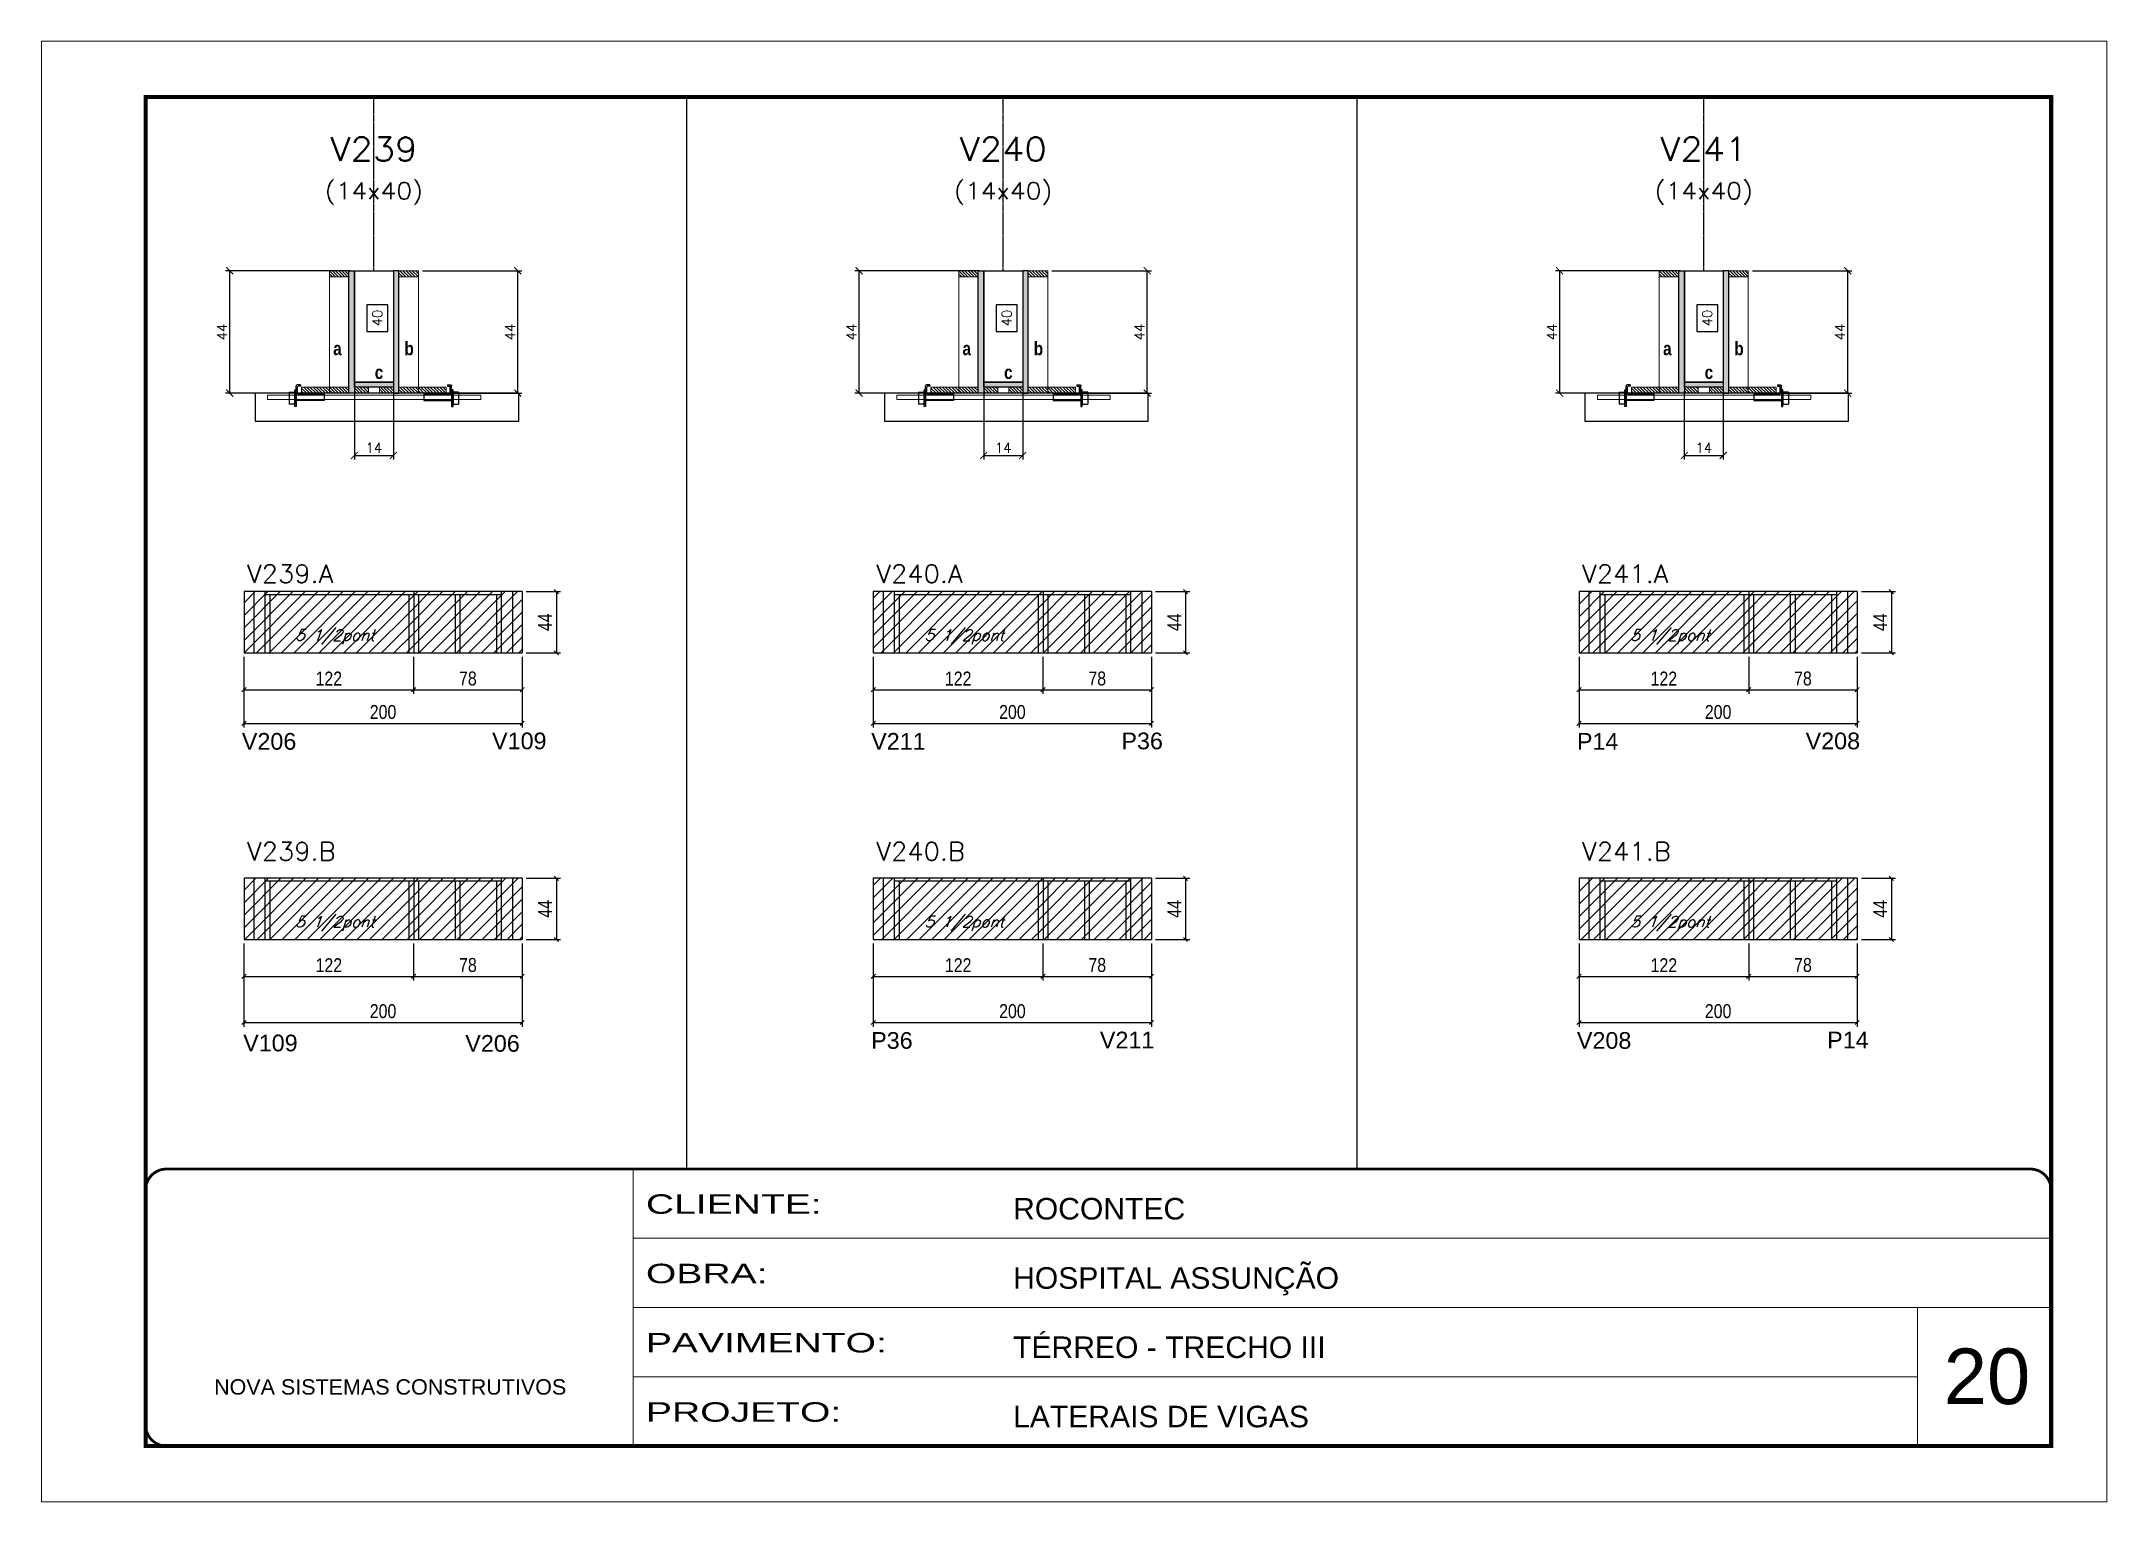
# Model space of a CAD drawing. Extents: x 137137 to 143418, y 10464 to 34486.
# Drawn here: x 141906 to 143391, y 28841 to 29891 of the extents above; entities that cross this region are included whole.
import ezdxf
from ezdxf.enums import TextEntityAlignment as Align

# ---------------------------------------------------------------- set-up
doc = ezdxf.new("R2010")
doc.units = 0
for name, pattern in [('CONTINUO', [0]), ('DASHED', [0.75, 0.5, -0.25]), ('HIDDEN', [0.375, 0.25, -0.125])]:
    doc.linetypes.add(name, pattern=pattern)
for name, color, linetype in [('5', 5, 'Continuous'), ('barrote', 251, 'Continuous'), ('COTA', 241, 'Continuous'), ('Cota Seção (2x)', 4, 'Continuous'), ('detalhes', 4, 'Continuous'), ('Painéis', 200, 'Continuous'), ('presilha', 1, 'Continuous'), ('SARR_2.2x7', 40, 'Continuous'), ('SARR_3.5x7', 81, 'Continuous'), ('texto', 7, 'Continuous'), ('Texto de Titulo', 7, 'Continuous'), ('Texto Qtd Sarr', 242, 'Continuous')]:
    doc.layers.add(name, color=color, linetype=linetype)
for name, color, linetype, lineweight in [('CARIMBO', 255, 'Continuous', 9), ('CONCRETO', 251, 'Continuous', 25), ('Folhas', 255, 'Continuous', 9), ('Hachura', 251, 'Continuous', 9), ('Madeira', 126, 'Continuous', 18), ('SARRAFO DE PRESSAO', 251, 'DASHED', 9), ('SCO-___-LAJ', 2, 'Continuous', 0), ('Texto Seção', 7, 'Continuous', 15)]:
    doc.layers.add(name, color=color, linetype=linetype, lineweight=lineweight)
doc.styles.add('ARIAL', font='arial.ttf')
doc.styles.add('COTA TECNICA', font='techl___.ttf', dxfattribs={"height": 10})
doc.styles.add('REGUA-120', font='ROMANS.shx', dxfattribs={"height": 15})
doc.styles.add('Romans', font='romans.shx')
doc.styles.get("Standard").update_dxf_attribs({"font": 'arial.ttf'})
doc.styles.add('TECNICA', font='techb___.ttf', dxfattribs={"height": 10})
doc.styles.add('Tecnologia', font='')
doc.styles.get('Tecnologia').set_extended_font_data('Forgotten Futurist')
doc.dimstyles.new('Cota Seção (2x)', dxfattribs={"dimtxt": 7, "dimasz": 5, "dimexe": 3, "dimexo": 3, "dimgap": 2, "dimtad": 3, "dimdec": 1, "dimlfac": 0.5, "dimzin": 12, "dimdsep": 46, "dimtxsty": 'Romans', "dimblk": 'ARCHTICK', "dimcen": 0, "dimclrd": 4, "dimclre": 4, "dimclrt": 1, "dimadec": 1, "dimazin": 3, "dimtfac": 1, "dimtdec": 1, "dimtmove": 0, "dimatfit": 3, "dimldrblk": 'OBLIQUE', "dimfxl": 1, "dimtolj": 1, "dimtzin": 12, "dimarcsym": 0})
doc.dimstyles.new('Cota Seção interna', dxfattribs={"dimtxt": 7, "dimasz": 6, "dimexe": 0.18, "dimexo": 2, "dimgap": -4, "dimtad": 3, "dimdec": 1, "dimlfac": 0.5, "dimzin": 12, "dimdsep": 46, "dimtxsty": 'Romans', "dimblk": 'ARCHTICK', "dimcen": 0.09, "dimse1": 1, "dimse2": 1, "dimsd1": 1, "dimsd2": 1, "dimclrd": 180, "dimclre": 5, "dimclrt": 1, "dimadec": 0, "dimazin": 3, "dimtfac": 1, "dimtdec": 1, "dimtofl": 0, "dimtmove": 0, "dimatfit": 3, "dimldrblk": 'ARCHTICK', "dimfxl": 1, "dimtolj": 1, "dimtzin": 0, "dimarcsym": 0})
doc.dimstyles.new('PAINEL', dxfattribs={"dimtxt": 10, "dimasz": 3, "dimexe": 3, "dimexo": 3, "dimgap": 3, "dimtad": 1, "dimdec": 1, "dimzin": 12, "dimdsep": 46, "dimtxsty": 'COTA TECNICA', "dimblk1": 'OBLIQUE', "dimblk2": 'OBLIQUE', "dimsah": 1, "dimcen": 0.9, "dimclrd": 4, "dimclre": 4, "dimclrt": 240, "dimadec": 1, "dimazin": 3, "dimtfac": 1, "dimtdec": 1, "dimtmove": 0, "dimatfit": 3, "dimfxl": 1, "dimtolj": 1, "dimtzin": 12, "dimarcsym": 0})
pattern_1 = [(315, (165077.5512, 21408.832), (1.12253202, 1.12253202), [])]
pattern_2 = [(315, (165087.5512, 21408.832), (1.12253202, 1.12253202), [])]
pattern_3 = [(315, (166033.7548, 21408.832), (1.12253202, 1.12253202), [])]
pattern_4 = [(315, (166043.7548, 21408.832), (1.12253202, 1.12253202), [])]
pattern_5 = [(315, (165530.0338, 21408.832), (1.12253202, 1.12253202), [])]
pattern_6 = [(315, (165540.0338, 21408.832), (1.12253202, 1.12253202), [])]
pattern_7 = [(45, (4755, 1148.575), (-4.49012806, 4.49012806), [])]

msp = doc.modelspace()

# ---------------------------------------------------------------- texts
at = {"layer": '5', "linetype": 'Continuous'}
for s, rotation, p in [('V206', 0.00004, (142049.98, 29382.15)), ('V109', 0.00004, (142229.9, 29382.45)), ('V211', 0.00004, (142502.46, 29382.15)), ('P36', 0.00004, (142682.39, 29382.45)), ('P14', 0.00004, (143009.89, 29382.15)), ('V208', 0.00004, (143174.32, 29382.45)), ('V109', 359.99996, (142050.95, 29165.28)), ('V206', 359.99996, (142210.65, 29164.99)), ('P36', 0.00004, (142502.46, 29167.11)), ('V211', 0.00004, (142666.91, 29167.41)), ('V208', 0.00004, (143009.89, 29167.11)), ('P14', 0.00004, (143189.82, 29167.41))]:
    msp.add_text(s, height=12, rotation=rotation, dxfattribs=at).set_placement(p)
at = {"layer": 'CARIMBO', "style": 'ARIAL'}
msp.add_text('20', height=40, dxfattribs=at).set_placement((143273.65, 28911.62))
at = {"layer": 'detalhes', "style": 'TECNICA'}
for s, p in [('a', (142115.63, 29665.81)), ('b', (142166.86, 29665.8)), ('a', (142568.11, 29665.81)), ('b', (142619.35, 29665.8)), ('a', (143071.83, 29665.81)), ('b', (143123.07, 29665.8)), ('c', (142145.53, 29648.71)), ('c', (142598.01, 29648.71)), ('c', (143101.73, 29648.71))]:
    msp.add_text(s, height=9.6, dxfattribs=at).set_placement(p)
at = {"layer": 'texto', "color": 2, "char_height": 8, "attachment_point": 5, "style": 'Romans'}
for insert in [(142116.91, 29463.17), (142569.4, 29463.17), (143076.83, 29463.17), (142116.91, 29257.1), (142569.4, 29257.1), (143076.83, 29257.1)]:
    msp.add_mtext('{\\Q19;\\C256;5 1/2pont}', dxfattribs=dict(at, insert=insert))
at = {"layer": 'Texto Seção', "style": 'REGUA-120', "width": 1.05}
for s, p in [('V239.A', (142053.74, 29502.15)), ('V240.A', (142506.23, 29502.15)), ('V241.A', (143013.66, 29502.15)), ('V239.B', (142053.74, 29302.55)), ('V240.B', (142506.23, 29302.55)), ('V241.B', (143013.66, 29302.55))]:
    msp.add_text(s, height=13, dxfattribs=at).set_placement(p)

# ---------------------------------------------------------------- blocks, each defined once
blk = doc.blocks.new('9999999999')
at = {"color": 30, "linetype": 'CONTINUO'}
for p, q in [((98564.6, 34230.2), (98564.6, 34429.4)), ((98564.6, 34379.6), (99584, 34379.6)), ((98564.6, 34329.8), (99488, 34329.8)), ((99584, 34329.8), (99488, 34329.8)), ((99488, 34329.8), (99488, 34230.2)), ((98564.6, 34280), (99488, 34280))]:
    blk.add_line(p, q, dxfattribs=at)
at = {"color": 30, "linetype": 'CONTINUO', "const_width": 2}
blk.add_lwpolyline([(99584, 34230.2), (99584, 34414.4, 0.414214), (99569, 34429.4), (98229, 34429.4, 0.414214), (98214, 34414.4), (98214, 34245.2, 0.414214), (98229, 34230.2), (99584, 34230.2)], format="xyb", dxfattribs=at)
at = {"layer": 'Folhas'}
blk.add_lwpolyline([(98139, 34190.2), (99624, 34190.2), (99624, 35240.2), (98139, 35240.2)], close=True, dxfattribs=at)
at = {"layer": 'Folhas', "color": 30, "const_width": 3}
blk.add_lwpolyline([(98214, 34230.2), (99584, 34230.2), (99584, 35200.2), (98214, 35200.2)], close=True, dxfattribs=at)
at = {"color": 7, "linetype": 'Continuous', "ltscale": 5, "style": 'ARIAL'}
for s, height, p in [('ROCONTEC', 15.48, (98837.7, 34393.1)), ('HOSPITAL ASSUNÇÃO', 15.483, (98837.7, 34343.3)), ('TÉRREO - TRECHO III', 15.483, (98837.7, 34293.5)), ('NOVA SISTEMAS CONSTRUTIVOS', 11.059, (98263.2, 34267.2)), ('LATERAIS DE VIGAS', 15.483, (98837.7, 34243.7))]:
    blk.add_text(s, height=height, dxfattribs=at).set_placement(p)
at = {"layer": 'Folhas', "color": 7, "style": 'Tecnologia', "width": 1.5}
for s, p in [('CLIENTE:', (98573.7, 34397.2)), ('OBRA:', (98573.7, 34347.3)), ('PAVIMENTO:', (98573.7, 34297.5)), ('PROJETO:', (98573.7, 34247.7))]:
    blk.add_text(s, height=14, dxfattribs=at).set_placement(p)
blk = doc.blocks.new('_Oblique')
at = {"color": 0, "linetype": 'ByBlock', "lineweight": -2}
blk.add_line((-0.5, -0.5), (0.5, 0.5), dxfattribs=at)
blk = doc.blocks.new('*D6025')
at = {"layer": 'COTA', "color": 4, "linetype": 'ByBlock', "lineweight": -2, "transparency": 16777216}
for p, q in [((142051.5, 29448.8), (142051.5, 29398.1)), ((142251.5, 29448.8), (142251.5, 29398.1)), ((142051.5, 29401.1), (142251.5, 29401.1))]:
    blk.add_line(p, q, dxfattribs=at)
at = {"layer": 'Defpoints', "color": 0, "linetype": 'ByBlock', "transparency": 16777216}
for p in [(142051.5, 29451.8), (142251.5, 29451.8), (142251.5, 29401.1)]:
    blk.add_point(p, dxfattribs=at)
at = {"layer": 'COTA', "color": 4, "linetype": 'ByBlock', "lineweight": -2, "transparency": 16777216, "xscale": 3, "yscale": 3, "zscale": 3, "rotation": 180}
blk.add_blockref('_Oblique', (142051.5, 29401.1), dxfattribs=at)
at = {"layer": 'COTA', "color": 4, "linetype": 'ByBlock', "lineweight": -2, "transparency": 16777216, "xscale": 3, "yscale": 3, "zscale": 3}
blk.add_blockref('_Oblique', (142251.5, 29401.1), dxfattribs=at)
at = {"layer": 'COTA', "color": 240, "linetype": 'ByBlock', "transparency": 16777216, "insert": (142151.5, 29409.2), "char_height": 10, "attachment_point": 5, "style": 'COTA TECNICA'}
blk.add_mtext('\\A1;200', dxfattribs=at)
blk = doc.blocks.new('_ArchTick')
at = {"color": 0, "linetype": 'ByBlock', "const_width": 0.15}
blk.add_lwpolyline([(-0.5, -0.5), (0.5, 0.5)], dxfattribs=at)
blk = doc.blocks.new('*D6026')
at = {"layer": 'COTA', "color": 4, "lineweight": -2, "transparency": 16777216}
for p, q in [((142127.9, 29726.5), (142038.3, 29726.5)), ((142041.3, 29638.5), (142041.3, 29726.5)), ((142089.9, 29638.5), (142038.3, 29638.5))]:
    blk.add_line(p, q, dxfattribs=at)
at = {"layer": 'Defpoints', "color": 0, "transparency": 16777216}
for p in [(142041.3, 29726.5), (142130.9, 29726.5), (142092.9, 29638.5)]:
    blk.add_point(p, dxfattribs=at)
at = {"layer": 'COTA', "color": 4, "lineweight": -2, "transparency": 16777216, "xscale": 5, "yscale": 5, "zscale": 5}
for p, rotation in [((142041.3, 29726.5), 90), ((142041.3, 29638.5), 270)]:
    blk.add_blockref('_ArchTick', p, dxfattribs=dict(at, rotation=rotation))
at = {"layer": 'COTA', "color": 1, "transparency": 16777216, "insert": (142035.8, 29682.5), "char_height": 7, "attachment_point": 5, "rotation": 90, "style": 'Romans'}
blk.add_mtext('\\A1;44', dxfattribs=at)
blk = doc.blocks.new('*D6027')
at = {"layer": 'COTA', "color": 4, "lineweight": -2, "transparency": 16777216}
for p, q in [((142179.9, 29726.5), (142251.4, 29726.5)), ((142248.4, 29638.5), (142248.4, 29726.5)), ((142199.9, 29638.5), (142251.4, 29638.5))]:
    blk.add_line(p, q, dxfattribs=at)
at = {"layer": 'Defpoints', "color": 0, "transparency": 16777216}
for p in [(142176.9, 29726.5), (142248.4, 29726.5), (142196.9, 29638.5)]:
    blk.add_point(p, dxfattribs=at)
at = {"layer": 'COTA', "color": 4, "lineweight": -2, "transparency": 16777216, "xscale": 5, "yscale": 5, "zscale": 5}
for p, rotation in [((142248.4, 29726.5), 90), ((142248.4, 29638.5), 270)]:
    blk.add_blockref('_ArchTick', p, dxfattribs=dict(at, rotation=rotation))
at = {"layer": 'COTA', "color": 1, "transparency": 16777216, "insert": (142242.9, 29682.5), "char_height": 7, "attachment_point": 5, "rotation": 90, "style": 'Romans'}
blk.add_mtext('\\A1;44', dxfattribs=at)
blk = doc.blocks.new('*D6028')
at = {"layer": 'Cota Seção (2x)', "color": 180, "lineweight": -2, "transparency": 16777216}
for p, q in [((142154.9, 29702.1), (142139.9, 29702.1)), ((142139.9, 29702.1), (142139.9, 29682.8)), ((142154.9, 29682.8), (142154.9, 29702.1)), ((142139.9, 29682.8), (142154.9, 29682.8))]:
    blk.add_line(p, q, dxfattribs=at)
at = {"layer": 'Defpoints', "color": 0, "transparency": 16777216}
for p in [(142158.9, 29726.5), (142158.9, 29726.5), (142158.9, 29646.5)]:
    blk.add_point(p, dxfattribs=at)
at = {"layer": 'Cota Seção (2x)', "color": 1, "transparency": 16777216, "insert": (142147.4, 29692.5), "char_height": 7, "attachment_point": 5, "rotation": 90, "style": 'Romans'}
blk.add_mtext('\\A1;40', dxfattribs=at)
blk = doc.blocks.new('titulo1')
at = {"layer": 'Defpoints', "color": 252, "linetype": 'HIDDEN', "ltscale": 2}
blk.add_line((0, 0), (0, 125), dxfattribs=at)
at = {"layer": 'Defpoints', "style": 'Romans', "oblique": 15}
blk.add_attdef('FOLHA', text='', height=10, dxfattribs=at).set_placement((0, 15.6), align=Align.MIDDLE_CENTER)
at = {"layer": 'Texto Qtd Sarr', "color": 3, "style": 'Romans', "oblique": 15}
for tag, height, p in [('TITULO', 17, (0, 71.4)), ('SEÇÃO', 12, (0, 41.5))]:
    blk.add_attdef(tag, text='', height=height, dxfattribs=at).set_placement(p, align=Align.MIDDLE_CENTER)
blk = doc.blocks.new('PRESILHA METÁLICA 1')
at = {"layer": 'presilha'}
for p, q in [((0, 13), (6, 13)), ((0, 13), (0, 0)), ((6, 0), (0, 0)), ((6, 15.5), (7.5, 15.5)), ((6, -2.5), (6, 15.5)), ((6, 13), (6, 0)), ((7.5, 10.6), (7.5, 19.9)), ((7.5, 15.5), (7.5, -2.5)), ((37.5, 4.1), (7.5, 4.1)), ((12, 21), (8.6, 21)), ((9, 11.6), (9, 18.9)), ((12, 19.5), (9.6, 19.5)), ((37.5, 11), (9.6, 11)), ((12, 21), (12, 19.5)), ((37.5, 11), (37.5, 4.1)), ((7.5, -2.5), (6, -2.5))]:
    blk.add_line(p, q, dxfattribs=at)
for centre, radius, start, end in [((8.6, 19.9), 1.14, 90, 180), ((9.6, 18.9), 0.57, 90, 180), ((9.6, 11.6), 0.57, 180, 270)]:
    blk.add_arc(centre, radius, start, end, dxfattribs=at)
blk = doc.blocks.new('*D5681')
at = {"layer": 'COTA', "color": 4, "lineweight": -2, "transparency": 16777216}
for p, q in [((142130.9, 29639.9), (142130.9, 29590.7)), ((142158.9, 29639.9), (142158.9, 29590.7)), ((142130.9, 29593.7), (142158.9, 29593.7))]:
    blk.add_line(p, q, dxfattribs=at)
at = {"layer": 'Defpoints', "color": 0, "transparency": 16777216}
for p in [(142130.9, 29642.9), (142158.9, 29642.9), (142158.9, 29593.7)]:
    blk.add_point(p, dxfattribs=at)
at = {"layer": 'COTA', "color": 4, "lineweight": -2, "transparency": 16777216, "xscale": 5, "yscale": 5, "zscale": 5, "rotation": 180}
blk.add_blockref('_ArchTick', (142130.9, 29593.7), dxfattribs=at)
at = {"layer": 'COTA', "color": 4, "lineweight": -2, "transparency": 16777216, "xscale": 5, "yscale": 5, "zscale": 5}
blk.add_blockref('_ArchTick', (142158.9, 29593.7), dxfattribs=at)
at = {"layer": 'COTA', "color": 1, "transparency": 16777216, "insert": (142144.9, 29599.2), "char_height": 7, "attachment_point": 5, "style": 'Romans'}
blk.add_mtext('\\A1;14', dxfattribs=at)
blk = doc.blocks.new('*D5682')
at = {"layer": 'COTA', "color": 4, "lineweight": -2, "transparency": 16777216}
for p, q in [((143084.1, 29726.5), (142994.5, 29726.5)), ((142997.5, 29638.5), (142997.5, 29726.5)), ((143046.1, 29638.5), (142994.5, 29638.5))]:
    blk.add_line(p, q, dxfattribs=at)
at = {"layer": 'Defpoints', "color": 0, "transparency": 16777216}
for p in [(142997.5, 29726.5), (143087.1, 29726.5), (143049.1, 29638.5)]:
    blk.add_point(p, dxfattribs=at)
at = {"layer": 'COTA', "color": 4, "lineweight": -2, "transparency": 16777216, "xscale": 5, "yscale": 5, "zscale": 5}
for p, rotation in [((142997.5, 29726.5), 90), ((142997.5, 29638.5), 270)]:
    blk.add_blockref('_ArchTick', p, dxfattribs=dict(at, rotation=rotation))
at = {"layer": 'COTA', "color": 1, "transparency": 16777216, "insert": (142992, 29682.5), "char_height": 7, "attachment_point": 5, "rotation": 90, "style": 'Romans'}
blk.add_mtext('\\A1;44', dxfattribs=at)
blk = doc.blocks.new('*D5683')
at = {"layer": 'COTA', "color": 4, "lineweight": -2, "transparency": 16777216}
for p, q in [((143136.1, 29726.5), (143207.6, 29726.5)), ((143204.6, 29638.5), (143204.6, 29726.5)), ((143156.1, 29638.5), (143207.6, 29638.5))]:
    blk.add_line(p, q, dxfattribs=at)
at = {"layer": 'Defpoints', "color": 0, "transparency": 16777216}
for p in [(143133.1, 29726.5), (143204.6, 29726.5), (143153.1, 29638.5)]:
    blk.add_point(p, dxfattribs=at)
at = {"layer": 'COTA', "color": 4, "lineweight": -2, "transparency": 16777216, "xscale": 5, "yscale": 5, "zscale": 5}
for p, rotation in [((143204.6, 29726.5), 90), ((143204.6, 29638.5), 270)]:
    blk.add_blockref('_ArchTick', p, dxfattribs=dict(at, rotation=rotation))
at = {"layer": 'COTA', "color": 1, "transparency": 16777216, "insert": (143199.1, 29682.5), "char_height": 7, "attachment_point": 5, "rotation": 90, "style": 'Romans'}
blk.add_mtext('\\A1;44', dxfattribs=at)
blk = doc.blocks.new('*D5684')
at = {"layer": 'Cota Seção (2x)', "color": 180, "lineweight": -2, "transparency": 16777216}
for p, q in [((143111.1, 29702.1), (143096.1, 29702.1)), ((143096.1, 29702.1), (143096.1, 29682.8)), ((143111.1, 29682.8), (143111.1, 29702.1)), ((143096.1, 29682.8), (143111.1, 29682.8))]:
    blk.add_line(p, q, dxfattribs=at)
at = {"layer": 'Defpoints', "color": 0, "transparency": 16777216}
for p in [(143115.1, 29726.5), (143115.1, 29726.5), (143115.1, 29646.5)]:
    blk.add_point(p, dxfattribs=at)
at = {"layer": 'Cota Seção (2x)', "color": 1, "transparency": 16777216, "insert": (143103.6, 29692.5), "char_height": 7, "attachment_point": 5, "rotation": 90, "style": 'Romans'}
blk.add_mtext('\\A1;40', dxfattribs=at)
blk = doc.blocks.new('*D5685')
at = {"layer": 'COTA', "color": 4, "lineweight": -2, "transparency": 16777216}
for p, q in [((143087.1, 29639.9), (143087.1, 29590.7)), ((143115.1, 29639.9), (143115.1, 29590.7)), ((143087.1, 29593.7), (143115.1, 29593.7))]:
    blk.add_line(p, q, dxfattribs=at)
at = {"layer": 'Defpoints', "color": 0, "transparency": 16777216}
for p in [(143087.1, 29642.9), (143115.1, 29642.9), (143115.1, 29593.7)]:
    blk.add_point(p, dxfattribs=at)
at = {"layer": 'COTA', "color": 4, "lineweight": -2, "transparency": 16777216, "xscale": 5, "yscale": 5, "zscale": 5, "rotation": 180}
blk.add_blockref('_ArchTick', (143087.1, 29593.7), dxfattribs=at)
at = {"layer": 'COTA', "color": 4, "lineweight": -2, "transparency": 16777216, "xscale": 5, "yscale": 5, "zscale": 5}
blk.add_blockref('_ArchTick', (143115.1, 29593.7), dxfattribs=at)
at = {"layer": 'COTA', "color": 1, "transparency": 16777216, "insert": (143101.1, 29599.2), "char_height": 7, "attachment_point": 5, "style": 'Romans'}
blk.add_mtext('\\A1;14', dxfattribs=at)
blk = doc.blocks.new('*D5686')
at = {"layer": 'COTA', "color": 4, "linetype": 'ByBlock', "lineweight": -2, "transparency": 16777216}
for p, q in [((142254.5, 29495.8), (142279.1, 29495.8)), ((142276.1, 29495.8), (142276.1, 29451.8)), ((142254.5, 29451.8), (142279.1, 29451.8))]:
    blk.add_line(p, q, dxfattribs=at)
at = {"layer": 'Defpoints', "color": 0, "linetype": 'ByBlock', "transparency": 16777216}
for p in [(142251.5, 29495.8), (142251.5, 29451.8), (142276.1, 29451.8)]:
    blk.add_point(p, dxfattribs=at)
at = {"layer": 'COTA', "color": 4, "linetype": 'ByBlock', "lineweight": -2, "transparency": 16777216, "xscale": 3, "yscale": 3, "zscale": 3}
for p, rotation in [((142276.1, 29495.8), 90), ((142276.1, 29451.8), 270)]:
    blk.add_blockref('_Oblique', p, dxfattribs=dict(at, rotation=rotation))
at = {"layer": 'COTA', "color": 240, "linetype": 'ByBlock', "transparency": 16777216, "insert": (142268, 29473.8), "char_height": 10, "attachment_point": 5, "rotation": 90, "style": 'COTA TECNICA'}
blk.add_mtext('\\A1;44', dxfattribs=at)
blk = doc.blocks.new('*D5687')
at = {"layer": 'COTA', "color": 4, "linetype": 'ByBlock', "lineweight": -2, "transparency": 16777216}
for p, q in [((142051.5, 29242.7), (142051.5, 29183)), ((142251.5, 29242.7), (142251.5, 29183)), ((142051.5, 29186), (142251.5, 29186))]:
    blk.add_line(p, q, dxfattribs=at)
at = {"layer": 'Defpoints', "color": 0, "linetype": 'ByBlock', "transparency": 16777216}
for p in [(142051.5, 29245.7), (142251.5, 29245.7), (142251.5, 29186)]:
    blk.add_point(p, dxfattribs=at)
at = {"layer": 'COTA', "color": 4, "linetype": 'ByBlock', "lineweight": -2, "transparency": 16777216, "xscale": 3, "yscale": 3, "zscale": 3, "rotation": 180}
blk.add_blockref('_Oblique', (142051.5, 29186), dxfattribs=at)
at = {"layer": 'COTA', "color": 4, "linetype": 'ByBlock', "lineweight": -2, "transparency": 16777216, "xscale": 3, "yscale": 3, "zscale": 3}
blk.add_blockref('_Oblique', (142251.5, 29186), dxfattribs=at)
at = {"layer": 'COTA', "color": 240, "linetype": 'ByBlock', "transparency": 16777216, "insert": (142151.5, 29194.1), "char_height": 10, "attachment_point": 5, "style": 'COTA TECNICA'}
blk.add_mtext('\\A1;200', dxfattribs=at)
blk = doc.blocks.new('*D5688')
at = {"layer": 'COTA', "color": 4, "linetype": 'ByBlock', "lineweight": -2, "transparency": 16777216}
for p, q in [((142254.5, 29289.7), (142279.1, 29289.7)), ((142276.1, 29289.7), (142276.1, 29245.7)), ((142254.5, 29245.7), (142279.1, 29245.7))]:
    blk.add_line(p, q, dxfattribs=at)
at = {"layer": 'Defpoints', "color": 0, "linetype": 'ByBlock', "transparency": 16777216}
for p in [(142251.5, 29289.7), (142251.5, 29245.7), (142276.1, 29245.7)]:
    blk.add_point(p, dxfattribs=at)
at = {"layer": 'COTA', "color": 4, "linetype": 'ByBlock', "lineweight": -2, "transparency": 16777216, "xscale": 3, "yscale": 3, "zscale": 3}
for p, rotation in [((142276.1, 29289.7), 90), ((142276.1, 29245.7), 270)]:
    blk.add_blockref('_Oblique', p, dxfattribs=dict(at, rotation=rotation))
at = {"layer": 'COTA', "color": 240, "linetype": 'ByBlock', "transparency": 16777216, "insert": (142268, 29267.7), "char_height": 10, "attachment_point": 5, "rotation": 90, "style": 'COTA TECNICA'}
blk.add_mtext('\\A1;44', dxfattribs=at)
blk = doc.blocks.new('*D5689')
at = {"layer": 'COTA', "color": 4, "linetype": 'ByBlock', "lineweight": -2, "transparency": 16777216}
for p, q in [((143011.4, 29448.8), (143011.4, 29398.1)), ((143211.4, 29448.8), (143211.4, 29398.1)), ((143011.4, 29401.1), (143211.4, 29401.1))]:
    blk.add_line(p, q, dxfattribs=at)
at = {"layer": 'Defpoints', "color": 0, "linetype": 'ByBlock', "transparency": 16777216}
for p in [(143011.4, 29451.8), (143211.4, 29451.8), (143211.4, 29401.1)]:
    blk.add_point(p, dxfattribs=at)
at = {"layer": 'COTA', "color": 4, "linetype": 'ByBlock', "lineweight": -2, "transparency": 16777216, "xscale": 3, "yscale": 3, "zscale": 3, "rotation": 180}
blk.add_blockref('_Oblique', (143011.4, 29401.1), dxfattribs=at)
at = {"layer": 'COTA', "color": 4, "linetype": 'ByBlock', "lineweight": -2, "transparency": 16777216, "xscale": 3, "yscale": 3, "zscale": 3}
blk.add_blockref('_Oblique', (143211.4, 29401.1), dxfattribs=at)
at = {"layer": 'COTA', "color": 240, "linetype": 'ByBlock', "transparency": 16777216, "insert": (143111.4, 29409.2), "char_height": 10, "attachment_point": 5, "style": 'COTA TECNICA'}
blk.add_mtext('\\A1;200', dxfattribs=at)
blk = doc.blocks.new('*D5690')
at = {"layer": 'COTA', "color": 4, "linetype": 'ByBlock', "lineweight": -2, "transparency": 16777216}
for p, q in [((143214.4, 29495.8), (143239, 29495.8)), ((143236, 29495.8), (143236, 29451.8)), ((143214.4, 29451.8), (143239, 29451.8))]:
    blk.add_line(p, q, dxfattribs=at)
at = {"layer": 'Defpoints', "color": 0, "linetype": 'ByBlock', "transparency": 16777216}
for p in [(143211.4, 29495.8), (143211.4, 29451.8), (143236, 29451.8)]:
    blk.add_point(p, dxfattribs=at)
at = {"layer": 'COTA', "color": 4, "linetype": 'ByBlock', "lineweight": -2, "transparency": 16777216, "xscale": 3, "yscale": 3, "zscale": 3}
for p, rotation in [((143236, 29495.8), 90), ((143236, 29451.8), 270)]:
    blk.add_blockref('_Oblique', p, dxfattribs=dict(at, rotation=rotation))
at = {"layer": 'COTA', "color": 240, "linetype": 'ByBlock', "transparency": 16777216, "insert": (143227.9, 29473.8), "char_height": 10, "attachment_point": 5, "rotation": 90, "style": 'COTA TECNICA'}
blk.add_mtext('\\A1;44', dxfattribs=at)
blk = doc.blocks.new('*D5691')
at = {"layer": 'COTA', "color": 4, "linetype": 'ByBlock', "lineweight": -2, "transparency": 16777216}
for p, q in [((143011.4, 29242.7), (143011.4, 29183)), ((143211.4, 29242.7), (143211.4, 29183)), ((143011.4, 29186), (143211.4, 29186))]:
    blk.add_line(p, q, dxfattribs=at)
at = {"layer": 'Defpoints', "color": 0, "linetype": 'ByBlock', "transparency": 16777216}
for p in [(143011.4, 29245.7), (143211.4, 29245.7), (143211.4, 29186)]:
    blk.add_point(p, dxfattribs=at)
at = {"layer": 'COTA', "color": 4, "linetype": 'ByBlock', "lineweight": -2, "transparency": 16777216, "xscale": 3, "yscale": 3, "zscale": 3, "rotation": 180}
blk.add_blockref('_Oblique', (143011.4, 29186), dxfattribs=at)
at = {"layer": 'COTA', "color": 4, "linetype": 'ByBlock', "lineweight": -2, "transparency": 16777216, "xscale": 3, "yscale": 3, "zscale": 3}
blk.add_blockref('_Oblique', (143211.4, 29186), dxfattribs=at)
at = {"layer": 'COTA', "color": 240, "linetype": 'ByBlock', "transparency": 16777216, "insert": (143111.4, 29194.1), "char_height": 10, "attachment_point": 5, "style": 'COTA TECNICA'}
blk.add_mtext('\\A1;200', dxfattribs=at)
blk = doc.blocks.new('*D5692')
at = {"layer": 'COTA', "color": 4, "linetype": 'ByBlock', "lineweight": -2, "transparency": 16777216}
for p, q in [((143214.4, 29289.7), (143239, 29289.7)), ((143236, 29289.7), (143236, 29245.7)), ((143214.4, 29245.7), (143239, 29245.7))]:
    blk.add_line(p, q, dxfattribs=at)
at = {"layer": 'Defpoints', "color": 0, "linetype": 'ByBlock', "transparency": 16777216}
for p in [(143211.4, 29289.7), (143211.4, 29245.7), (143236, 29245.7)]:
    blk.add_point(p, dxfattribs=at)
at = {"layer": 'COTA', "color": 4, "linetype": 'ByBlock', "lineweight": -2, "transparency": 16777216, "xscale": 3, "yscale": 3, "zscale": 3}
for p, rotation in [((143236, 29289.7), 90), ((143236, 29245.7), 270)]:
    blk.add_blockref('_Oblique', p, dxfattribs=dict(at, rotation=rotation))
at = {"layer": 'COTA', "color": 240, "linetype": 'ByBlock', "transparency": 16777216, "insert": (143227.9, 29267.7), "char_height": 10, "attachment_point": 5, "rotation": 90, "style": 'COTA TECNICA'}
blk.add_mtext('\\A1;44', dxfattribs=at)
blk = doc.blocks.new('*D5729')
at = {"layer": 'COTA', "color": 4, "linetype": 'ByBlock', "lineweight": -2, "transparency": 16777216}
for p, q in [((142504, 29448.8), (142504, 29398.1)), ((142704, 29448.8), (142704, 29398.1)), ((142504, 29401.1), (142704, 29401.1))]:
    blk.add_line(p, q, dxfattribs=at)
at = {"layer": 'Defpoints', "color": 0, "linetype": 'ByBlock', "transparency": 16777216}
for p in [(142504, 29451.8), (142704, 29451.8), (142704, 29401.1)]:
    blk.add_point(p, dxfattribs=at)
at = {"layer": 'COTA', "color": 4, "linetype": 'ByBlock', "lineweight": -2, "transparency": 16777216, "xscale": 3, "yscale": 3, "zscale": 3, "rotation": 180}
blk.add_blockref('_Oblique', (142504, 29401.1), dxfattribs=at)
at = {"layer": 'COTA', "color": 4, "linetype": 'ByBlock', "lineweight": -2, "transparency": 16777216, "xscale": 3, "yscale": 3, "zscale": 3}
blk.add_blockref('_Oblique', (142704, 29401.1), dxfattribs=at)
at = {"layer": 'COTA', "color": 240, "linetype": 'ByBlock', "transparency": 16777216, "insert": (142604, 29409.2), "char_height": 10, "attachment_point": 5, "style": 'COTA TECNICA'}
blk.add_mtext('\\A1;200', dxfattribs=at)
blk = doc.blocks.new('*D5730')
at = {"layer": 'COTA', "color": 4, "lineweight": -2, "transparency": 16777216}
for p, q in [((142580.4, 29726.5), (142490.8, 29726.5)), ((142493.8, 29638.5), (142493.8, 29726.5)), ((142542.4, 29638.5), (142490.8, 29638.5))]:
    blk.add_line(p, q, dxfattribs=at)
at = {"layer": 'Defpoints', "color": 0, "transparency": 16777216}
for p in [(142493.8, 29726.5), (142583.4, 29726.5), (142545.4, 29638.5)]:
    blk.add_point(p, dxfattribs=at)
at = {"layer": 'COTA', "color": 4, "lineweight": -2, "transparency": 16777216, "xscale": 5, "yscale": 5, "zscale": 5}
for p, rotation in [((142493.8, 29726.5), 90), ((142493.8, 29638.5), 270)]:
    blk.add_blockref('_ArchTick', p, dxfattribs=dict(at, rotation=rotation))
at = {"layer": 'COTA', "color": 1, "transparency": 16777216, "insert": (142488.3, 29682.5), "char_height": 7, "attachment_point": 5, "rotation": 90, "style": 'Romans'}
blk.add_mtext('\\A1;44', dxfattribs=at)
blk = doc.blocks.new('*D5731')
at = {"layer": 'COTA', "color": 4, "lineweight": -2, "transparency": 16777216}
for p, q in [((142632.4, 29726.5), (142703.9, 29726.5)), ((142700.9, 29638.5), (142700.9, 29726.5)), ((142652.4, 29638.5), (142703.9, 29638.5))]:
    blk.add_line(p, q, dxfattribs=at)
at = {"layer": 'Defpoints', "color": 0, "transparency": 16777216}
for p in [(142629.4, 29726.5), (142700.9, 29726.5), (142649.4, 29638.5)]:
    blk.add_point(p, dxfattribs=at)
at = {"layer": 'COTA', "color": 4, "lineweight": -2, "transparency": 16777216, "xscale": 5, "yscale": 5, "zscale": 5}
for p, rotation in [((142700.9, 29726.5), 90), ((142700.9, 29638.5), 270)]:
    blk.add_blockref('_ArchTick', p, dxfattribs=dict(at, rotation=rotation))
at = {"layer": 'COTA', "color": 1, "transparency": 16777216, "insert": (142695.4, 29682.5), "char_height": 7, "attachment_point": 5, "rotation": 90, "style": 'Romans'}
blk.add_mtext('\\A1;44', dxfattribs=at)
blk = doc.blocks.new('*D5732')
at = {"layer": 'Cota Seção (2x)', "color": 180, "lineweight": -2, "transparency": 16777216}
for p, q in [((142607.4, 29702.1), (142592.4, 29702.1)), ((142592.4, 29702.1), (142592.4, 29682.8)), ((142607.4, 29682.8), (142607.4, 29702.1)), ((142592.4, 29682.8), (142607.4, 29682.8))]:
    blk.add_line(p, q, dxfattribs=at)
at = {"layer": 'Defpoints', "color": 0, "transparency": 16777216}
for p in [(142611.4, 29726.5), (142611.4, 29726.5), (142611.4, 29646.5)]:
    blk.add_point(p, dxfattribs=at)
at = {"layer": 'Cota Seção (2x)', "color": 1, "transparency": 16777216, "insert": (142599.9, 29692.5), "char_height": 7, "attachment_point": 5, "rotation": 90, "style": 'Romans'}
blk.add_mtext('\\A1;40', dxfattribs=at)
blk = doc.blocks.new('*D5733')
at = {"layer": 'COTA', "color": 4, "lineweight": -2, "transparency": 16777216}
for p, q in [((142583.4, 29639.9), (142583.4, 29590.7)), ((142611.4, 29639.9), (142611.4, 29590.7)), ((142583.4, 29593.7), (142611.4, 29593.7))]:
    blk.add_line(p, q, dxfattribs=at)
at = {"layer": 'Defpoints', "color": 0, "transparency": 16777216}
for p in [(142583.4, 29642.9), (142611.4, 29642.9), (142611.4, 29593.7)]:
    blk.add_point(p, dxfattribs=at)
at = {"layer": 'COTA', "color": 4, "lineweight": -2, "transparency": 16777216, "xscale": 5, "yscale": 5, "zscale": 5, "rotation": 180}
blk.add_blockref('_ArchTick', (142583.4, 29593.7), dxfattribs=at)
at = {"layer": 'COTA', "color": 4, "lineweight": -2, "transparency": 16777216, "xscale": 5, "yscale": 5, "zscale": 5}
blk.add_blockref('_ArchTick', (142611.4, 29593.7), dxfattribs=at)
at = {"layer": 'COTA', "color": 1, "transparency": 16777216, "insert": (142597.4, 29599.2), "char_height": 7, "attachment_point": 5, "style": 'Romans'}
blk.add_mtext('\\A1;14', dxfattribs=at)
blk = doc.blocks.new('*D5655')
at = {"layer": 'COTA', "color": 4, "linetype": 'ByBlock', "lineweight": -2, "transparency": 16777216}
for p, q in [((142707, 29495.8), (142731.5, 29495.8)), ((142728.5, 29495.8), (142728.5, 29451.8)), ((142707, 29451.8), (142731.5, 29451.8))]:
    blk.add_line(p, q, dxfattribs=at)
at = {"layer": 'Defpoints', "color": 0, "linetype": 'ByBlock', "transparency": 16777216}
for p in [(142704, 29495.8), (142704, 29451.8), (142728.5, 29451.8)]:
    blk.add_point(p, dxfattribs=at)
at = {"layer": 'COTA', "color": 4, "linetype": 'ByBlock', "lineweight": -2, "transparency": 16777216, "xscale": 3, "yscale": 3, "zscale": 3}
for p, rotation in [((142728.5, 29495.8), 90), ((142728.5, 29451.8), 270)]:
    blk.add_blockref('_Oblique', p, dxfattribs=dict(at, rotation=rotation))
at = {"layer": 'COTA', "color": 240, "linetype": 'ByBlock', "transparency": 16777216, "insert": (142720.5, 29473.8), "char_height": 10, "attachment_point": 5, "rotation": 90, "style": 'COTA TECNICA'}
blk.add_mtext('\\A1;44', dxfattribs=at)
blk = doc.blocks.new('*D5656')
at = {"layer": 'COTA', "color": 4, "linetype": 'ByBlock', "lineweight": -2, "transparency": 16777216}
for p, q in [((142504, 29242.7), (142504, 29183)), ((142704, 29242.7), (142704, 29183)), ((142504, 29186), (142704, 29186))]:
    blk.add_line(p, q, dxfattribs=at)
at = {"layer": 'Defpoints', "color": 0, "linetype": 'ByBlock', "transparency": 16777216}
for p in [(142504, 29245.7), (142704, 29245.7), (142704, 29186)]:
    blk.add_point(p, dxfattribs=at)
at = {"layer": 'COTA', "color": 4, "linetype": 'ByBlock', "lineweight": -2, "transparency": 16777216, "xscale": 3, "yscale": 3, "zscale": 3, "rotation": 180}
blk.add_blockref('_Oblique', (142504, 29186), dxfattribs=at)
at = {"layer": 'COTA', "color": 4, "linetype": 'ByBlock', "lineweight": -2, "transparency": 16777216, "xscale": 3, "yscale": 3, "zscale": 3}
blk.add_blockref('_Oblique', (142704, 29186), dxfattribs=at)
at = {"layer": 'COTA', "color": 240, "linetype": 'ByBlock', "transparency": 16777216, "insert": (142604, 29194.1), "char_height": 10, "attachment_point": 5, "style": 'COTA TECNICA'}
blk.add_mtext('\\A1;200', dxfattribs=at)
blk = doc.blocks.new('*D5657')
at = {"layer": 'COTA', "color": 4, "linetype": 'ByBlock', "lineweight": -2, "transparency": 16777216}
for p, q in [((142707, 29289.7), (142731.5, 29289.7)), ((142728.5, 29289.7), (142728.5, 29245.7)), ((142707, 29245.7), (142731.5, 29245.7))]:
    blk.add_line(p, q, dxfattribs=at)
at = {"layer": 'Defpoints', "color": 0, "linetype": 'ByBlock', "transparency": 16777216}
for p in [(142704, 29289.7), (142704, 29245.7), (142728.5, 29245.7)]:
    blk.add_point(p, dxfattribs=at)
at = {"layer": 'COTA', "color": 4, "linetype": 'ByBlock', "lineweight": -2, "transparency": 16777216, "xscale": 3, "yscale": 3, "zscale": 3}
for p, rotation in [((142728.5, 29289.7), 90), ((142728.5, 29245.7), 270)]:
    blk.add_blockref('_Oblique', p, dxfattribs=dict(at, rotation=rotation))
at = {"layer": 'COTA', "color": 240, "linetype": 'ByBlock', "transparency": 16777216, "insert": (142720.5, 29267.7), "char_height": 10, "attachment_point": 5, "rotation": 90, "style": 'COTA TECNICA'}
blk.add_mtext('\\A1;44', dxfattribs=at)
blk = doc.blocks.new('*D5879')
at = {"layer": 'COTA', "color": 4, "linetype": 'ByBlock', "lineweight": -2, "transparency": 16777216}
for p, q in [((142051.5, 29448.8), (142051.5, 29422.3)), ((142173.5, 29448.8), (142173.5, 29422.3)), ((142051.5, 29425.3), (142173.5, 29425.3))]:
    blk.add_line(p, q, dxfattribs=at)
at = {"layer": 'Defpoints', "color": 0, "linetype": 'ByBlock', "transparency": 16777216}
for p in [(142051.5, 29451.8), (142173.5, 29451.8), (142173.5, 29425.3)]:
    blk.add_point(p, dxfattribs=at)
at = {"layer": 'COTA', "color": 4, "linetype": 'ByBlock', "lineweight": -2, "transparency": 16777216, "xscale": 3, "yscale": 3, "zscale": 3, "rotation": 180}
blk.add_blockref('_Oblique', (142051.5, 29425.3), dxfattribs=at)
at = {"layer": 'COTA', "color": 4, "linetype": 'ByBlock', "lineweight": -2, "transparency": 16777216, "xscale": 3, "yscale": 3, "zscale": 3}
blk.add_blockref('_Oblique', (142173.5, 29425.3), dxfattribs=at)
at = {"layer": 'COTA', "color": 240, "linetype": 'ByBlock', "transparency": 16777216, "insert": (142112.5, 29433.3), "char_height": 10, "attachment_point": 5, "style": 'COTA TECNICA'}
blk.add_mtext('\\A1;122', dxfattribs=at)
blk = doc.blocks.new('*D5880')
at = {"layer": 'COTA', "color": 4, "linetype": 'ByBlock', "lineweight": -2, "transparency": 16777216}
for p, q in [((142173.5, 29448.8), (142173.5, 29422.3)), ((142251.5, 29448.8), (142251.5, 29422.3)), ((142173.5, 29425.3), (142251.5, 29425.3))]:
    blk.add_line(p, q, dxfattribs=at)
at = {"layer": 'Defpoints', "color": 0, "linetype": 'ByBlock', "transparency": 16777216}
for p in [(142173.5, 29451.8), (142251.5, 29451.8), (142251.5, 29425.3)]:
    blk.add_point(p, dxfattribs=at)
at = {"layer": 'COTA', "color": 4, "linetype": 'ByBlock', "lineweight": -2, "transparency": 16777216, "xscale": 3, "yscale": 3, "zscale": 3, "rotation": 180}
blk.add_blockref('_Oblique', (142173.5, 29425.3), dxfattribs=at)
at = {"layer": 'COTA', "color": 4, "linetype": 'ByBlock', "lineweight": -2, "transparency": 16777216, "xscale": 3, "yscale": 3, "zscale": 3}
blk.add_blockref('_Oblique', (142251.5, 29425.3), dxfattribs=at)
at = {"layer": 'COTA', "color": 240, "linetype": 'ByBlock', "transparency": 16777216, "insert": (142212.5, 29433.3), "char_height": 10, "attachment_point": 5, "style": 'COTA TECNICA'}
blk.add_mtext('\\A1;78', dxfattribs=at)
blk = doc.blocks.new('*D5881')
at = {"layer": 'COTA', "color": 4, "linetype": 'ByBlock', "lineweight": -2, "transparency": 16777216}
for p, q in [((142051.5, 29242.7), (142051.5, 29216.2)), ((142173.5, 29242.7), (142173.5, 29216.2)), ((142051.5, 29219.2), (142173.5, 29219.2))]:
    blk.add_line(p, q, dxfattribs=at)
at = {"layer": 'Defpoints', "color": 0, "linetype": 'ByBlock', "transparency": 16777216}
for p in [(142051.5, 29245.7), (142173.5, 29245.7), (142173.5, 29219.2)]:
    blk.add_point(p, dxfattribs=at)
at = {"layer": 'COTA', "color": 4, "linetype": 'ByBlock', "lineweight": -2, "transparency": 16777216, "xscale": 3, "yscale": 3, "zscale": 3, "rotation": 180}
blk.add_blockref('_Oblique', (142051.5, 29219.2), dxfattribs=at)
at = {"layer": 'COTA', "color": 4, "linetype": 'ByBlock', "lineweight": -2, "transparency": 16777216, "xscale": 3, "yscale": 3, "zscale": 3}
blk.add_blockref('_Oblique', (142173.5, 29219.2), dxfattribs=at)
at = {"layer": 'COTA', "color": 240, "linetype": 'ByBlock', "transparency": 16777216, "insert": (142112.5, 29227.2), "char_height": 10, "attachment_point": 5, "style": 'COTA TECNICA'}
blk.add_mtext('\\A1;122', dxfattribs=at)
blk = doc.blocks.new('*D5882')
at = {"layer": 'COTA', "color": 4, "linetype": 'ByBlock', "lineweight": -2, "transparency": 16777216}
for p, q in [((142173.5, 29242.7), (142173.5, 29216.2)), ((142251.5, 29242.7), (142251.5, 29216.2)), ((142173.5, 29219.2), (142251.5, 29219.2))]:
    blk.add_line(p, q, dxfattribs=at)
at = {"layer": 'Defpoints', "color": 0, "linetype": 'ByBlock', "transparency": 16777216}
for p in [(142173.5, 29245.7), (142251.5, 29245.7), (142251.5, 29219.2)]:
    blk.add_point(p, dxfattribs=at)
at = {"layer": 'COTA', "color": 4, "linetype": 'ByBlock', "lineweight": -2, "transparency": 16777216, "xscale": 3, "yscale": 3, "zscale": 3, "rotation": 180}
blk.add_blockref('_Oblique', (142173.5, 29219.2), dxfattribs=at)
at = {"layer": 'COTA', "color": 4, "linetype": 'ByBlock', "lineweight": -2, "transparency": 16777216, "xscale": 3, "yscale": 3, "zscale": 3}
blk.add_blockref('_Oblique', (142251.5, 29219.2), dxfattribs=at)
at = {"layer": 'COTA', "color": 240, "linetype": 'ByBlock', "transparency": 16777216, "insert": (142212.5, 29227.3), "char_height": 10, "attachment_point": 5, "style": 'COTA TECNICA'}
blk.add_mtext('\\A1;78', dxfattribs=at)
blk = doc.blocks.new('*D5883')
at = {"layer": 'COTA', "color": 4, "linetype": 'ByBlock', "lineweight": -2, "transparency": 16777216}
for p, q in [((142504, 29448.8), (142504, 29422.3)), ((142626, 29448.8), (142626, 29422.3)), ((142504, 29425.3), (142626, 29425.3))]:
    blk.add_line(p, q, dxfattribs=at)
at = {"layer": 'Defpoints', "color": 0, "linetype": 'ByBlock', "transparency": 16777216}
for p in [(142504, 29451.8), (142626, 29451.8), (142626, 29425.3)]:
    blk.add_point(p, dxfattribs=at)
at = {"layer": 'COTA', "color": 4, "linetype": 'ByBlock', "lineweight": -2, "transparency": 16777216, "xscale": 3, "yscale": 3, "zscale": 3, "rotation": 180}
blk.add_blockref('_Oblique', (142504, 29425.3), dxfattribs=at)
at = {"layer": 'COTA', "color": 4, "linetype": 'ByBlock', "lineweight": -2, "transparency": 16777216, "xscale": 3, "yscale": 3, "zscale": 3}
blk.add_blockref('_Oblique', (142626, 29425.3), dxfattribs=at)
at = {"layer": 'COTA', "color": 240, "linetype": 'ByBlock', "transparency": 16777216, "insert": (142565, 29433.3), "char_height": 10, "attachment_point": 5, "style": 'COTA TECNICA'}
blk.add_mtext('\\A1;122', dxfattribs=at)
blk = doc.blocks.new('*D5884')
at = {"layer": 'COTA', "color": 4, "linetype": 'ByBlock', "lineweight": -2, "transparency": 16777216}
for p, q in [((142626, 29448.8), (142626, 29422.3)), ((142704, 29448.8), (142704, 29422.3)), ((142626, 29425.3), (142704, 29425.3))]:
    blk.add_line(p, q, dxfattribs=at)
at = {"layer": 'Defpoints', "color": 0, "linetype": 'ByBlock', "transparency": 16777216}
for p in [(142626, 29451.8), (142704, 29451.8), (142704, 29425.3)]:
    blk.add_point(p, dxfattribs=at)
at = {"layer": 'COTA', "color": 4, "linetype": 'ByBlock', "lineweight": -2, "transparency": 16777216, "xscale": 3, "yscale": 3, "zscale": 3, "rotation": 180}
blk.add_blockref('_Oblique', (142626, 29425.3), dxfattribs=at)
at = {"layer": 'COTA', "color": 4, "linetype": 'ByBlock', "lineweight": -2, "transparency": 16777216, "xscale": 3, "yscale": 3, "zscale": 3}
blk.add_blockref('_Oblique', (142704, 29425.3), dxfattribs=at)
at = {"layer": 'COTA', "color": 240, "linetype": 'ByBlock', "transparency": 16777216, "insert": (142665, 29433.3), "char_height": 10, "attachment_point": 5, "style": 'COTA TECNICA'}
blk.add_mtext('\\A1;78', dxfattribs=at)
blk = doc.blocks.new('*D5885')
at = {"layer": 'COTA', "color": 4, "linetype": 'ByBlock', "lineweight": -2, "transparency": 16777216}
for p, q in [((142504, 29242.7), (142504, 29216.2)), ((142626, 29242.7), (142626, 29216.2)), ((142504, 29219.2), (142626, 29219.2))]:
    blk.add_line(p, q, dxfattribs=at)
at = {"layer": 'Defpoints', "color": 0, "linetype": 'ByBlock', "transparency": 16777216}
for p in [(142504, 29245.7), (142626, 29245.7), (142626, 29219.2)]:
    blk.add_point(p, dxfattribs=at)
at = {"layer": 'COTA', "color": 4, "linetype": 'ByBlock', "lineweight": -2, "transparency": 16777216, "xscale": 3, "yscale": 3, "zscale": 3, "rotation": 180}
blk.add_blockref('_Oblique', (142504, 29219.2), dxfattribs=at)
at = {"layer": 'COTA', "color": 4, "linetype": 'ByBlock', "lineweight": -2, "transparency": 16777216, "xscale": 3, "yscale": 3, "zscale": 3}
blk.add_blockref('_Oblique', (142626, 29219.2), dxfattribs=at)
at = {"layer": 'COTA', "color": 240, "linetype": 'ByBlock', "transparency": 16777216, "insert": (142565, 29227.2), "char_height": 10, "attachment_point": 5, "style": 'COTA TECNICA'}
blk.add_mtext('\\A1;122', dxfattribs=at)
blk = doc.blocks.new('*D5886')
at = {"layer": 'COTA', "color": 4, "linetype": 'ByBlock', "lineweight": -2, "transparency": 16777216}
for p, q in [((142626, 29242.7), (142626, 29216.2)), ((142704, 29242.7), (142704, 29216.2)), ((142626, 29219.2), (142704, 29219.2))]:
    blk.add_line(p, q, dxfattribs=at)
at = {"layer": 'Defpoints', "color": 0, "linetype": 'ByBlock', "transparency": 16777216}
for p in [(142626, 29245.7), (142704, 29245.7), (142704, 29219.2)]:
    blk.add_point(p, dxfattribs=at)
at = {"layer": 'COTA', "color": 4, "linetype": 'ByBlock', "lineweight": -2, "transparency": 16777216, "xscale": 3, "yscale": 3, "zscale": 3, "rotation": 180}
blk.add_blockref('_Oblique', (142626, 29219.2), dxfattribs=at)
at = {"layer": 'COTA', "color": 4, "linetype": 'ByBlock', "lineweight": -2, "transparency": 16777216, "xscale": 3, "yscale": 3, "zscale": 3}
blk.add_blockref('_Oblique', (142704, 29219.2), dxfattribs=at)
at = {"layer": 'COTA', "color": 240, "linetype": 'ByBlock', "transparency": 16777216, "insert": (142665, 29227.3), "char_height": 10, "attachment_point": 5, "style": 'COTA TECNICA'}
blk.add_mtext('\\A1;78', dxfattribs=at)
blk = doc.blocks.new('*D5887')
at = {"layer": 'COTA', "color": 4, "linetype": 'ByBlock', "lineweight": -2, "transparency": 16777216}
for p, q in [((143011.4, 29242.7), (143011.4, 29216.2)), ((143133.4, 29242.7), (143133.4, 29216.2)), ((143011.4, 29219.2), (143133.4, 29219.2))]:
    blk.add_line(p, q, dxfattribs=at)
at = {"layer": 'Defpoints', "color": 0, "linetype": 'ByBlock', "transparency": 16777216}
for p in [(143011.4, 29245.7), (143133.4, 29245.7), (143133.4, 29219.2)]:
    blk.add_point(p, dxfattribs=at)
at = {"layer": 'COTA', "color": 4, "linetype": 'ByBlock', "lineweight": -2, "transparency": 16777216, "xscale": 3, "yscale": 3, "zscale": 3, "rotation": 180}
blk.add_blockref('_Oblique', (143011.4, 29219.2), dxfattribs=at)
at = {"layer": 'COTA', "color": 4, "linetype": 'ByBlock', "lineweight": -2, "transparency": 16777216, "xscale": 3, "yscale": 3, "zscale": 3}
blk.add_blockref('_Oblique', (143133.4, 29219.2), dxfattribs=at)
at = {"layer": 'COTA', "color": 240, "linetype": 'ByBlock', "transparency": 16777216, "insert": (143072.4, 29227.2), "char_height": 10, "attachment_point": 5, "style": 'COTA TECNICA'}
blk.add_mtext('\\A1;122', dxfattribs=at)
blk = doc.blocks.new('*D5888')
at = {"layer": 'COTA', "color": 4, "linetype": 'ByBlock', "lineweight": -2, "transparency": 16777216}
for p, q in [((143133.4, 29242.7), (143133.4, 29216.2)), ((143211.4, 29242.7), (143211.4, 29216.2)), ((143133.4, 29219.2), (143211.4, 29219.2))]:
    blk.add_line(p, q, dxfattribs=at)
at = {"layer": 'Defpoints', "color": 0, "linetype": 'ByBlock', "transparency": 16777216}
for p in [(143133.4, 29245.7), (143211.4, 29245.7), (143211.4, 29219.2)]:
    blk.add_point(p, dxfattribs=at)
at = {"layer": 'COTA', "color": 4, "linetype": 'ByBlock', "lineweight": -2, "transparency": 16777216, "xscale": 3, "yscale": 3, "zscale": 3, "rotation": 180}
blk.add_blockref('_Oblique', (143133.4, 29219.2), dxfattribs=at)
at = {"layer": 'COTA', "color": 4, "linetype": 'ByBlock', "lineweight": -2, "transparency": 16777216, "xscale": 3, "yscale": 3, "zscale": 3}
blk.add_blockref('_Oblique', (143211.4, 29219.2), dxfattribs=at)
at = {"layer": 'COTA', "color": 240, "linetype": 'ByBlock', "transparency": 16777216, "insert": (143172.4, 29227.3), "char_height": 10, "attachment_point": 5, "style": 'COTA TECNICA'}
blk.add_mtext('\\A1;78', dxfattribs=at)
blk = doc.blocks.new('*D5889')
at = {"layer": 'COTA', "color": 4, "linetype": 'ByBlock', "lineweight": -2, "transparency": 16777216}
for p, q in [((143011.4, 29448.8), (143011.4, 29422.3)), ((143133.4, 29448.8), (143133.4, 29422.3)), ((143011.4, 29425.3), (143133.4, 29425.3))]:
    blk.add_line(p, q, dxfattribs=at)
at = {"layer": 'Defpoints', "color": 0, "linetype": 'ByBlock', "transparency": 16777216}
for p in [(143011.4, 29451.8), (143133.4, 29451.8), (143133.4, 29425.3)]:
    blk.add_point(p, dxfattribs=at)
at = {"layer": 'COTA', "color": 4, "linetype": 'ByBlock', "lineweight": -2, "transparency": 16777216, "xscale": 3, "yscale": 3, "zscale": 3, "rotation": 180}
blk.add_blockref('_Oblique', (143011.4, 29425.3), dxfattribs=at)
at = {"layer": 'COTA', "color": 4, "linetype": 'ByBlock', "lineweight": -2, "transparency": 16777216, "xscale": 3, "yscale": 3, "zscale": 3}
blk.add_blockref('_Oblique', (143133.4, 29425.3), dxfattribs=at)
at = {"layer": 'COTA', "color": 240, "linetype": 'ByBlock', "transparency": 16777216, "insert": (143072.4, 29433.3), "char_height": 10, "attachment_point": 5, "style": 'COTA TECNICA'}
blk.add_mtext('\\A1;122', dxfattribs=at)
blk = doc.blocks.new('*D5890')
at = {"layer": 'COTA', "color": 4, "linetype": 'ByBlock', "lineweight": -2, "transparency": 16777216}
for p, q in [((143133.4, 29448.8), (143133.4, 29422.3)), ((143211.4, 29448.8), (143211.4, 29422.3)), ((143133.4, 29425.3), (143211.4, 29425.3))]:
    blk.add_line(p, q, dxfattribs=at)
at = {"layer": 'Defpoints', "color": 0, "linetype": 'ByBlock', "transparency": 16777216}
for p in [(143133.4, 29451.8), (143211.4, 29451.8), (143211.4, 29425.3)]:
    blk.add_point(p, dxfattribs=at)
at = {"layer": 'COTA', "color": 4, "linetype": 'ByBlock', "lineweight": -2, "transparency": 16777216, "xscale": 3, "yscale": 3, "zscale": 3, "rotation": 180}
blk.add_blockref('_Oblique', (143133.4, 29425.3), dxfattribs=at)
at = {"layer": 'COTA', "color": 4, "linetype": 'ByBlock', "lineweight": -2, "transparency": 16777216, "xscale": 3, "yscale": 3, "zscale": 3}
blk.add_blockref('_Oblique', (143211.4, 29425.3), dxfattribs=at)
at = {"layer": 'COTA', "color": 240, "linetype": 'ByBlock', "transparency": 16777216, "insert": (143172.4, 29433.3), "char_height": 10, "attachment_point": 5, "style": 'COTA TECNICA'}
blk.add_mtext('\\A1;78', dxfattribs=at)

# ---------------------------------------------------------------- dimensions: what is measured, and where the dimension line sits
at = {"layer": 'COTA'}
for base, p1, p2, picture, middle in [((142041.28, 29726.48), (142092.93, 29638.48), (142130.93, 29726.48), '*D6026', (142035.78, 29682.48)), ((142248.41, 29726.48), (142196.93, 29638.48), (142176.92, 29726.48), '*D6027', (142242.91, 29682.48)), ((142493.76, 29726.48), (142545.41, 29638.48), (142583.41, 29726.48), '*D5730', (142488.26, 29682.48)), ((142700.89, 29726.48), (142649.41, 29638.48), (142629.4, 29726.48), '*D5731', (142695.39, 29682.48)), ((142997.49, 29726.48), (143049.13, 29638.48), (143087.13, 29726.48), '*D5682', (142991.99, 29682.48)), ((143204.61, 29726.48), (143153.13, 29638.48), (143133.13, 29726.48), '*D5683', (143199.11, 29682.48))]:
    dim = msp.add_linear_dim(base=base, p1=p1, p2=p2, angle=90, dimstyle='Cota Seção (2x)', dxfattribs=at)
    dim.commit()
    dim.dimension.update_dxf_attribs({"geometry": picture, "text_midpoint": middle})
for base, p1, p2, picture, middle in [((142158.93, 29593.75), (142130.93, 29642.88), (142158.93, 29642.88), '*D5681', (142144.93, 29599.25)), ((142611.41, 29593.75), (142583.41, 29642.88), (142611.41, 29642.88), '*D5733', (142597.41, 29599.25)), ((143115.13, 29593.75), (143087.13, 29642.88), (143115.13, 29642.88), '*D5685', (143101.13, 29599.25))]:
    dim = msp.add_linear_dim(base=base, p1=p1, p2=p2, dimstyle='Cota Seção (2x)', dxfattribs=at)
    dim.commit()
    dim.dimension.update_dxf_attribs({"geometry": picture, "text_midpoint": middle})
at = {"layer": 'COTA', "linetype": 'ByBlock'}
for base, p1, p2, picture, middle in [((142276.06, 29451.78), (142251.53, 29495.78), (142251.53, 29451.78), '*D5686', (142267.99, 29473.78)), ((142728.54, 29451.78), (142704.01, 29495.78), (142704.01, 29451.78), '*D5655', (142720.47, 29473.78)), ((143235.97, 29451.78), (143211.44, 29495.78), (143211.44, 29451.78), '*D5690', (143227.9, 29473.78)), ((142276.06, 29245.71), (142251.53, 29289.71), (142251.53, 29245.71), '*D5688', (142267.99, 29267.71)), ((142728.54, 29245.71), (142704.01, 29289.71), (142704.01, 29245.71), '*D5657', (142720.47, 29267.71)), ((143235.97, 29245.71), (143211.44, 29289.71), (143211.44, 29245.71), '*D5692', (143227.9, 29267.71))]:
    dim = msp.add_linear_dim(base=base, p1=p1, p2=p2, angle=90, dimstyle='PAINEL', dxfattribs=at)
    dim.commit()
    dim.dimension.update_dxf_attribs({"geometry": picture, "text_midpoint": middle})
for p1, p2, distance, picture, middle in [((142051.53, 29451.78), (142251.53, 29451.78), -50.7, '*D6025', (142151.53, 29409.18)), ((142504.01, 29451.78), (142704.01, 29451.78), -50.7, '*D5729', (142604.01, 29409.18)), ((143011.44, 29451.78), (143211.44, 29451.78), -50.7, '*D5689', (143111.44, 29409.18)), ((142051.53, 29245.71), (142251.53, 29245.71), -59.67, '*D5687', (142151.53, 29194.14)), ((142504.01, 29245.71), (142704.01, 29245.71), -59.67, '*D5656', (142604.01, 29194.14)), ((143011.44, 29245.71), (143211.44, 29245.71), -59.67, '*D5691', (143111.44, 29194.14))]:
    dim = msp.add_aligned_dim(p1=p1, p2=p2, distance=distance, dimstyle='PAINEL', dxfattribs=at)
    dim.commit()
    dim.dimension.update_dxf_attribs({"geometry": picture, "text_midpoint": middle})
for base, p1, p2, picture, middle in [((142173.53, 29425.25), (142051.53, 29451.78), (142173.53, 29451.78), '*D5879', (142112.53, 29433.31)), ((142626.01, 29425.25), (142504.01, 29451.78), (142626.01, 29451.78), '*D5883', (142565.01, 29433.31)), ((143133.44, 29425.25), (143011.44, 29451.78), (143133.44, 29451.78), '*D5889', (143072.44, 29433.31)), ((142173.53, 29219.18), (142051.53, 29245.71), (142173.53, 29245.71), '*D5881', (142112.53, 29227.24)), ((142626.01, 29219.18), (142504.01, 29245.71), (142626.01, 29245.71), '*D5885', (142565.01, 29227.24)), ((143133.44, 29219.18), (143011.44, 29245.71), (143133.44, 29245.71), '*D5887', (143072.44, 29227.24))]:
    dim = msp.add_linear_dim(base=base, p1=p1, p2=p2, dimstyle='PAINEL', dxfattribs=at)
    dim.commit()
    dim.dimension.update_dxf_attribs({"geometry": picture, "text_midpoint": middle})
for base, p1, p2, picture, middle in [((142251.53, 29425.25), (142173.53, 29451.78), (142251.53, 29451.78), '*D5880', (142212.53, 29433.35)), ((142704.01, 29425.25), (142626.01, 29451.78), (142704.01, 29451.78), '*D5884', (142665.01, 29433.35)), ((143211.44, 29425.25), (143133.44, 29451.78), (143211.44, 29451.78), '*D5890', (143172.44, 29433.35)), ((142251.53, 29219.18), (142173.53, 29245.71), (142251.53, 29245.71), '*D5882', (142212.53, 29227.28)), ((142704.01, 29219.18), (142626.01, 29245.71), (142704.01, 29245.71), '*D5886', (142665.01, 29227.28)), ((143211.44, 29219.18), (143133.44, 29245.71), (143211.44, 29245.71), '*D5888', (143172.44, 29227.28))]:
    dim = msp.add_linear_dim(base=base, p1=p1, p2=p2, dimstyle='PAINEL', override={"dimtmove": 1}, dxfattribs=at)
    dim.commit()
    dim.dimension.update_dxf_attribs({"geometry": picture, "text_midpoint": middle})
at = {"layer": 'Cota Seção (2x)'}
for base, p1, p2, picture, middle in [((142158.93, 29726.48), (142158.93, 29646.48), (142158.92, 29726.48), '*D6028', (142158.93, 29692.48)), ((142611.41, 29726.48), (142611.41, 29646.48), (142611.4, 29726.48), '*D5732', (142611.41, 29692.48)), ((143115.13, 29726.48), (143115.13, 29646.48), (143115.13, 29726.48), '*D5684', (143115.13, 29692.48))]:
    dim = msp.add_linear_dim(base=base, p1=p1, p2=p2, angle=90, dimstyle='Cota Seção interna', dxfattribs=at)
    dim.commit()
    dim.dimension.update_dxf_attribs({"geometry": picture, "text_midpoint": middle, "dimtype": 160})

# ---------------------------------------------------------------- hatches: boundary and pattern name
at = {"layer": 'Hachura'}
h = msp.add_hatch(dxfattribs=at)
h.set_pattern_fill('ANSI31', color=256, scale=0.5, angle=270, style=0)
h.set_pattern_definition([(315, (165087.5512, 21418.832), (1.12253202, 1.12253202), [])])
h.paths.add_polyline_path([(142126.93, 29722.08), (142126.93, 29726.48), (142112.93, 29726.48), (142112.93, 29722.08)])
h = msp.add_hatch(color=256, dxfattribs=at)
h.dxf.hatch_style = 1
h.paths.add_polyline_path([(142126.93, 29726.48), (142130.93, 29726.48), (142130.93, 29638.48), (142126.93, 29638.48)])
h = msp.add_hatch(color=256, dxfattribs=at)
h.dxf.hatch_style = 1
h.paths.add_polyline_path([(142162.92, 29726.48), (142158.92, 29726.48), (142158.93, 29638.48), (142162.93, 29638.48)])
h = msp.add_hatch(dxfattribs=at)
h.set_pattern_fill('ANSI31', color=256, scale=0.5, angle=270, style=0)
h.set_pattern_definition([(315, (165077.5608, 21418.832), (1.12253202, 1.12253202), [])])
h.paths.add_polyline_path([(142162.92, 29722.08), (142162.92, 29726.48), (142176.92, 29726.48), (142176.92, 29722.08)])
h = msp.add_hatch(dxfattribs=at)
h.set_pattern_fill('ANSI31', color=256, scale=0.5, angle=270, style=0)
h.set_pattern_definition([(315, (165540.0338, 21418.832), (1.12253202, 1.12253202), [])])
h.paths.add_polyline_path([(142579.41, 29722.08), (142579.41, 29726.48), (142565.41, 29726.48), (142565.41, 29722.08)])
h = msp.add_hatch(color=256, dxfattribs=at)
h.dxf.hatch_style = 1
h.paths.add_polyline_path([(142579.41, 29726.48), (142583.41, 29726.48), (142583.41, 29638.48), (142579.41, 29638.48)])
h = msp.add_hatch(color=256, dxfattribs=at)
h.dxf.hatch_style = 1
h.paths.add_polyline_path([(142615.4, 29726.48), (142611.4, 29726.48), (142611.41, 29638.48), (142615.41, 29638.48)])
h = msp.add_hatch(dxfattribs=at)
h.set_pattern_fill('ANSI31', color=256, scale=0.5, angle=270, style=0)
h.set_pattern_definition([(315, (165530.0435, 21418.832), (1.12253202, 1.12253202), [])])
h.paths.add_polyline_path([(142615.4, 29722.08), (142615.4, 29726.48), (142629.4, 29726.48), (142629.4, 29722.08)])
h = msp.add_hatch(dxfattribs=at)
h.set_pattern_fill('ANSI31', color=256, scale=0.5, angle=270, style=0)
h.set_pattern_definition([(315, (166043.7548, 21418.832), (1.12253202, 1.12253202), [])])
h.paths.add_polyline_path([(143083.13, 29722.08), (143083.13, 29726.48), (143069.13, 29726.48), (143069.13, 29722.08)])
h = msp.add_hatch(color=256, dxfattribs=at)
h.dxf.hatch_style = 1
h.paths.add_polyline_path([(143083.13, 29726.48), (143087.13, 29726.48), (143087.13, 29638.48), (143083.13, 29638.48)])
h = msp.add_hatch(color=256, dxfattribs=at)
h.dxf.hatch_style = 1
h.paths.add_polyline_path([(143119.13, 29726.48), (143115.13, 29726.48), (143115.13, 29638.48), (143119.13, 29638.48)])
h = msp.add_hatch(dxfattribs=at)
h.set_pattern_fill('ANSI31', color=256, scale=0.5, angle=270, style=0)
h.set_pattern_definition([(315, (166033.7645, 21418.832), (1.12253202, 1.12253202), [])])
h.paths.add_polyline_path([(143119.13, 29722.08), (143119.13, 29726.48), (143133.13, 29726.48), (143133.13, 29722.08)])
h = msp.add_hatch(dxfattribs=at)
h.set_pattern_fill('ANSI31', color=256, scale=0.5, angle=270, style=0)
h.set_pattern_definition(pattern_2)
h.paths.add_polyline_path([(142092.93, 29638.48), (142092.93, 29642.88), (142112.93, 29642.88), (142112.93, 29638.48)])
h = msp.add_hatch(dxfattribs=at)
h.set_pattern_fill('ANSI31', color=256, scale=0.5, angle=270, style=0)
h.set_pattern_definition([(315, (165087.5512, 21335.232), (1.12253202, 1.12253202), [])])
h.paths.add_polyline_path([(142126.93, 29638.48), (142126.93, 29642.88), (142112.93, 29642.88), (142112.93, 29638.48)])
h = msp.add_hatch(color=256, dxfattribs=at)
h.dxf.hatch_style = 1
h.paths.add_polyline_path([(142130.93, 29642.88), (142130.93, 29646.48), (142158.93, 29646.48), (142158.93, 29642.88)])
h = msp.add_hatch(dxfattribs=at)
h.set_pattern_fill('ANSI31', color=256, scale=0.5, angle=270, style=0)
h.set_pattern_definition(pattern_2)
h.paths.add_polyline_path([(142130.93, 29638.48), (142130.93, 29642.88), (142140.93, 29642.88), (142140.93, 29638.48)])
h = msp.add_hatch(dxfattribs=at)
h.set_pattern_fill('ANSI31', color=256, scale=0.5, angle=270, style=0)
h.set_pattern_definition(pattern_1)
h.paths.add_polyline_path([(142158.93, 29638.48), (142158.93, 29642.88), (142148.93, 29642.88), (142148.93, 29638.48)])
h = msp.add_hatch(dxfattribs=at)
h.set_pattern_fill('ANSI31', color=256, scale=0.5, angle=270, style=0)
h.set_pattern_definition([(315, (165077.5512, 21335.232), (1.12253202, 1.12253202), [])])
h.paths.add_polyline_path([(142162.93, 29638.48), (142162.93, 29642.88), (142176.93, 29642.88), (142176.93, 29638.48)])
h = msp.add_hatch(dxfattribs=at)
h.set_pattern_fill('ANSI31', color=256, scale=0.5, angle=270, style=0)
h.set_pattern_definition(pattern_1)
h.paths.add_polyline_path([(142196.93, 29638.48), (142196.93, 29642.88), (142176.93, 29642.88), (142176.93, 29638.48)])
h = msp.add_hatch(dxfattribs=at)
h.set_pattern_fill('ANSI31', color=256, scale=0.5, angle=270, style=0)
h.set_pattern_definition(pattern_6)
h.paths.add_polyline_path([(142545.41, 29638.48), (142545.41, 29642.88), (142565.41, 29642.88), (142565.41, 29638.48)])
h = msp.add_hatch(dxfattribs=at)
h.set_pattern_fill('ANSI31', color=256, scale=0.5, angle=270, style=0)
h.set_pattern_definition([(315, (165540.0338, 21335.232), (1.12253202, 1.12253202), [])])
h.paths.add_polyline_path([(142579.41, 29638.48), (142579.41, 29642.88), (142565.41, 29642.88), (142565.41, 29638.48)])
h = msp.add_hatch(color=256, dxfattribs=at)
h.dxf.hatch_style = 1
h.paths.add_polyline_path([(142583.41, 29642.88), (142583.41, 29646.48), (142611.41, 29646.48), (142611.41, 29642.88)])
h = msp.add_hatch(dxfattribs=at)
h.set_pattern_fill('ANSI31', color=256, scale=0.5, angle=270, style=0)
h.set_pattern_definition(pattern_6)
h.paths.add_polyline_path([(142583.41, 29638.48), (142583.41, 29642.88), (142593.41, 29642.88), (142593.41, 29638.48)])
h = msp.add_hatch(dxfattribs=at)
h.set_pattern_fill('ANSI31', color=256, scale=0.5, angle=270, style=0)
h.set_pattern_definition(pattern_5)
h.paths.add_polyline_path([(142611.41, 29638.48), (142611.41, 29642.88), (142601.41, 29642.88), (142601.41, 29638.48)])
h = msp.add_hatch(dxfattribs=at)
h.set_pattern_fill('ANSI31', color=256, scale=0.5, angle=270, style=0)
h.set_pattern_definition([(315, (165530.0338, 21335.232), (1.12253202, 1.12253202), [])])
h.paths.add_polyline_path([(142615.41, 29638.48), (142615.41, 29642.88), (142629.41, 29642.88), (142629.41, 29638.48)])
h = msp.add_hatch(dxfattribs=at)
h.set_pattern_fill('ANSI31', color=256, scale=0.5, angle=270, style=0)
h.set_pattern_definition(pattern_5)
h.paths.add_polyline_path([(142649.41, 29638.48), (142649.41, 29642.88), (142629.41, 29642.88), (142629.41, 29638.48)])
h = msp.add_hatch(dxfattribs=at)
h.set_pattern_fill('ANSI31', color=256, scale=0.5, angle=270, style=0)
h.set_pattern_definition(pattern_4)
h.paths.add_polyline_path([(143049.13, 29638.48), (143049.13, 29642.88), (143069.13, 29642.88), (143069.13, 29638.48)])
h = msp.add_hatch(dxfattribs=at)
h.set_pattern_fill('ANSI31', color=256, scale=0.5, angle=270, style=0)
h.set_pattern_definition([(315, (166043.7548, 21335.232), (1.12253202, 1.12253202), [])])
h.paths.add_polyline_path([(143083.13, 29638.48), (143083.13, 29642.88), (143069.13, 29642.88), (143069.13, 29638.48)])
h = msp.add_hatch(color=256, dxfattribs=at)
h.dxf.hatch_style = 1
h.paths.add_polyline_path([(143087.13, 29642.88), (143087.13, 29646.48), (143115.13, 29646.48), (143115.13, 29642.88)])
h = msp.add_hatch(dxfattribs=at)
h.set_pattern_fill('ANSI31', color=256, scale=0.5, angle=270, style=0)
h.set_pattern_definition(pattern_4)
h.paths.add_polyline_path([(143087.13, 29638.48), (143087.13, 29642.88), (143097.13, 29642.88), (143097.13, 29638.48)])
h = msp.add_hatch(dxfattribs=at)
h.set_pattern_fill('ANSI31', color=256, scale=0.5, angle=270, style=0)
h.set_pattern_definition(pattern_3)
h.paths.add_polyline_path([(143115.13, 29638.48), (143115.13, 29642.88), (143105.13, 29642.88), (143105.13, 29638.48)])
h = msp.add_hatch(dxfattribs=at)
h.set_pattern_fill('ANSI31', color=256, scale=0.5, angle=270, style=0)
h.set_pattern_definition([(315, (166033.7548, 21335.232), (1.12253202, 1.12253202), [])])
h.paths.add_polyline_path([(143119.13, 29638.48), (143119.13, 29642.88), (143133.13, 29642.88), (143133.13, 29638.48)])
h = msp.add_hatch(dxfattribs=at)
h.set_pattern_fill('ANSI31', color=256, scale=0.5, angle=270, style=0)
h.set_pattern_definition(pattern_3)
h.paths.add_polyline_path([(143153.13, 29638.48), (143153.13, 29642.88), (143133.13, 29642.88), (143133.13, 29638.48)])
at = {"layer": 'Hachura', "linetype": 'ByBlock'}
h = msp.add_hatch(dxfattribs=at)
h.set_pattern_fill('ANSI31', color=256, scale=2)
h.set_pattern_definition(pattern_7)
h.paths.add_polyline_path([(142051.53, 29495.78), (142051.53, 29451.78), (142173.53, 29451.78), (142173.53, 29495.78)])
h = msp.add_hatch(dxfattribs=at)
h.set_pattern_fill('ANSI31', color=256, scale=2)
h.set_pattern_definition(pattern_7)
h.paths.add_polyline_path([(142173.53, 29495.78), (142173.53, 29451.78), (142251.53, 29451.78), (142251.53, 29495.78)])
h = msp.add_hatch(dxfattribs=at)
h.set_pattern_fill('ANSI31', color=256, scale=2)
h.set_pattern_definition(pattern_7)
h.paths.add_polyline_path([(142504.01, 29495.78), (142504.01, 29451.78), (142626.01, 29451.78), (142626.01, 29495.78)])
h = msp.add_hatch(dxfattribs=at)
h.set_pattern_fill('ANSI31', color=256, scale=2)
h.set_pattern_definition(pattern_7)
h.paths.add_polyline_path([(142626.01, 29495.78), (142626.01, 29451.78), (142704.01, 29451.78), (142704.01, 29495.78)])
h = msp.add_hatch(dxfattribs=at)
h.set_pattern_fill('ANSI31', color=256, scale=2)
h.set_pattern_definition(pattern_7)
h.paths.add_polyline_path([(143133.44, 29451.78), (143133.44, 29495.78), (143011.44, 29495.78), (143011.44, 29451.78)])
h.paths.add_polyline_path([(143040.46, 29455.18), (143108.08, 29455.18), (143113.58, 29471.16), (143045.96, 29471.16)], flags=24)
h = msp.add_hatch(dxfattribs=at)
h.set_pattern_fill('ANSI31', color=256, scale=2)
h.set_pattern_definition(pattern_7)
h.paths.add_polyline_path([(143211.44, 29451.78), (143211.44, 29495.78), (143133.44, 29495.78), (143133.44, 29451.78)])
h = msp.add_hatch(dxfattribs=at)
h.set_pattern_fill('ANSI31', color=256, scale=2)
h.set_pattern_definition(pattern_7)
h.paths.add_polyline_path([(142051.53, 29289.71), (142051.53, 29245.71), (142173.53, 29245.71), (142173.53, 29289.71)])
h = msp.add_hatch(dxfattribs=at)
h.set_pattern_fill('ANSI31', color=256, scale=2)
h.set_pattern_definition(pattern_7)
h.paths.add_polyline_path([(142173.53, 29289.71), (142173.53, 29245.71), (142251.53, 29245.71), (142251.53, 29289.71)])
h = msp.add_hatch(dxfattribs=at)
h.set_pattern_fill('ANSI31', color=256, scale=2)
h.set_pattern_definition(pattern_7)
h.paths.add_polyline_path([(142504.01, 29289.71), (142504.01, 29245.71), (142626.01, 29245.71), (142626.01, 29289.71)])
h = msp.add_hatch(dxfattribs=at)
h.set_pattern_fill('ANSI31', color=256, scale=2)
h.set_pattern_definition(pattern_7)
h.paths.add_polyline_path([(142704.01, 29245.71), (142704.01, 29289.71), (142626.01, 29289.71), (142626.01, 29245.71)])
h = msp.add_hatch(dxfattribs=at)
h.set_pattern_fill('ANSI31', color=256, scale=2)
h.set_pattern_definition(pattern_7)
h.paths.add_polyline_path([(143011.44, 29289.71), (143011.44, 29245.71), (143133.44, 29245.71), (143133.44, 29289.71)])
h.paths.add_polyline_path([(143040.46, 29249.12), (143108.08, 29249.12), (143113.58, 29265.09), (143045.96, 29265.09)], flags=24)
h = msp.add_hatch(dxfattribs=at)
h.set_pattern_fill('ANSI31', color=256, scale=2)
h.set_pattern_definition(pattern_7)
h.paths.add_polyline_path([(143133.44, 29289.71), (143133.44, 29245.71), (143211.44, 29245.71), (143211.44, 29289.71)])

# ---------------------------------------------------------------- linework, layer by layer
at = {"layer": 'barrote'}
for points in [[(142059.48, 29618.48), (142249.06, 29618.48), (142249.06, 29638.48), (142059.48, 29638.48)], [(142511.96, 29618.48), (142701.54, 29618.48), (142701.54, 29638.48), (142511.96, 29638.48)], [(143015.68, 29618.48), (143205.26, 29618.48), (143205.26, 29638.48), (143015.68, 29638.48)]]:
    msp.add_lwpolyline(points, close=True, dxfattribs=at)
at = {"layer": 'CONCRETO'}
for points in [[(142130.93, 29726.48), (142130.93, 29726.48), (142130.93, 29726.48), (142130.93, 29726.48), (142158.93, 29726.48), (142158.93, 29726.48), (142158.93, 29726.48), (142158.93, 29646.48), (142130.93, 29646.48), (142130.93, 29726.48)], [(142583.41, 29726.48), (142583.41, 29726.48), (142583.41, 29726.48), (142583.41, 29726.48), (142611.41, 29726.48), (142611.41, 29726.48), (142611.41, 29726.48), (142611.41, 29646.48), (142583.41, 29646.48), (142583.41, 29726.48)], [(143087.13, 29726.48), (143087.13, 29726.48), (143087.13, 29726.48), (143087.13, 29726.48), (143115.13, 29726.48), (143115.13, 29726.48), (143115.13, 29726.48), (143115.13, 29646.48), (143087.13, 29646.48), (143087.13, 29726.48)]]:
    msp.add_lwpolyline(points, close=True, dxfattribs=at)
at = {"layer": 'COTA', "linetype": 'ByBlock'}
for p, q in [((142369.66, 29851.48), (142369.66, 29080.72)), ((142851.7, 29851.48), (142851.7, 29080.72))]:
    msp.add_line(p, q, dxfattribs=at)
at = {"layer": 'Madeira'}
for points in [[(142126.93, 29722.08), (142126.93, 29726.48), (142112.93, 29726.48), (142112.93, 29722.08)], [(142126.93, 29726.48), (142112.93, 29726.48), (142112.93, 29638.48), (142126.93, 29638.48)], [(142162.92, 29722.08), (142162.92, 29726.48), (142176.92, 29726.48), (142176.92, 29722.08)], [(142162.92, 29726.48), (142176.92, 29726.48), (142176.93, 29638.48), (142162.93, 29638.48)], [(142579.41, 29722.08), (142579.41, 29726.48), (142565.41, 29726.48), (142565.41, 29722.08)], [(142579.41, 29726.48), (142565.41, 29726.48), (142565.41, 29638.48), (142579.41, 29638.48)], [(142615.4, 29722.08), (142615.4, 29726.48), (142629.4, 29726.48), (142629.4, 29722.08)], [(142615.4, 29726.48), (142629.4, 29726.48), (142629.41, 29638.48), (142615.41, 29638.48)], [(143083.13, 29722.08), (143083.13, 29726.48), (143069.13, 29726.48), (143069.13, 29722.08)], [(143083.13, 29726.48), (143069.13, 29726.48), (143069.13, 29638.48), (143083.13, 29638.48)], [(143119.13, 29722.08), (143119.13, 29726.48), (143133.13, 29726.48), (143133.13, 29722.08)], [(143119.13, 29726.48), (143133.13, 29726.48), (143133.13, 29638.48), (143119.13, 29638.48)], [(142092.93, 29638.48), (142092.93, 29642.88), (142112.93, 29642.88), (142112.93, 29638.48)], [(142126.93, 29638.48), (142126.93, 29642.88), (142112.93, 29642.88), (142112.93, 29638.48)], [(142130.93, 29638.48), (142130.93, 29642.88), (142140.93, 29642.88), (142140.93, 29638.48)], [(142158.93, 29638.48), (142158.93, 29642.88), (142148.93, 29642.88), (142148.93, 29638.48)], [(142162.93, 29638.48), (142162.93, 29642.88), (142176.93, 29642.88), (142176.93, 29638.48)], [(142196.93, 29638.48), (142196.93, 29642.88), (142176.93, 29642.88), (142176.93, 29638.48)], [(142545.41, 29638.48), (142545.41, 29642.88), (142565.41, 29642.88), (142565.41, 29638.48)], [(142579.41, 29638.48), (142579.41, 29642.88), (142565.41, 29642.88), (142565.41, 29638.48)], [(142583.41, 29638.48), (142583.41, 29642.88), (142593.41, 29642.88), (142593.41, 29638.48)], [(142611.41, 29638.48), (142611.41, 29642.88), (142601.41, 29642.88), (142601.41, 29638.48)], [(142615.41, 29638.48), (142615.41, 29642.88), (142629.41, 29642.88), (142629.41, 29638.48)], [(142649.41, 29638.48), (142649.41, 29642.88), (142629.41, 29642.88), (142629.41, 29638.48)], [(143049.13, 29638.48), (143049.13, 29642.88), (143069.13, 29642.88), (143069.13, 29638.48)], [(143083.13, 29638.48), (143083.13, 29642.88), (143069.13, 29642.88), (143069.13, 29638.48)], [(143087.13, 29638.48), (143087.13, 29642.88), (143097.13, 29642.88), (143097.13, 29638.48)], [(143115.13, 29638.48), (143115.13, 29642.88), (143105.13, 29642.88), (143105.13, 29638.48)], [(143119.13, 29638.48), (143119.13, 29642.88), (143133.13, 29642.88), (143133.13, 29638.48)], [(143153.13, 29638.48), (143153.13, 29642.88), (143133.13, 29642.88), (143133.13, 29638.48)]]:
    msp.add_lwpolyline(points, close=True, dxfattribs=at)
at = {"layer": 'Painéis', "linetype": 'ByBlock'}
for p, q in [((142051.53, 29495.78), (142051.53, 29451.78)), ((142251.53, 29495.78), (142051.53, 29495.78)), ((142173.53, 29495.78), (142173.53, 29451.78)), ((142251.53, 29495.78), (142251.53, 29451.78)), ((142504.01, 29495.78), (142504.01, 29451.78)), ((142704.01, 29495.78), (142504.01, 29495.78)), ((142626.01, 29495.78), (142626.01, 29451.78)), ((142704.01, 29495.78), (142704.01, 29451.78)), ((143011.44, 29495.78), (143011.44, 29451.78)), ((143211.44, 29495.78), (143011.44, 29495.78)), ((143133.44, 29495.78), (143133.44, 29451.78)), ((143211.44, 29495.78), (143211.44, 29451.78)), ((142051.53, 29451.78), (142251.53, 29451.78)), ((142504.01, 29451.78), (142704.01, 29451.78)), ((143011.44, 29451.78), (143211.44, 29451.78)), ((142051.53, 29289.71), (142051.53, 29245.71)), ((142251.53, 29289.71), (142051.53, 29289.71)), ((142173.53, 29289.71), (142173.53, 29245.71)), ((142251.53, 29289.71), (142251.53, 29245.71)), ((142504.01, 29289.71), (142504.01, 29245.71)), ((142704.01, 29289.71), (142504.01, 29289.71)), ((142626.01, 29289.71), (142626.01, 29245.71)), ((142704.01, 29289.71), (142704.01, 29245.71)), ((143011.44, 29289.71), (143011.44, 29245.71)), ((143211.44, 29289.71), (143011.44, 29289.71)), ((143133.44, 29289.71), (143133.44, 29245.71)), ((143211.44, 29289.71), (143211.44, 29245.71)), ((142051.53, 29245.71), (142251.53, 29245.71)), ((142504.01, 29245.71), (142704.01, 29245.71)), ((143011.44, 29245.71), (143211.44, 29245.71))]:
    msp.add_line(p, q, dxfattribs=at)
at = {"layer": 'Painéis'}
for points in [[(142126.93, 29726.48), (142130.93, 29726.48), (142130.93, 29638.48), (142126.93, 29638.48)], [(142162.92, 29726.48), (142158.92, 29726.48), (142158.93, 29638.48), (142162.93, 29638.48)], [(142579.41, 29726.48), (142583.41, 29726.48), (142583.41, 29638.48), (142579.41, 29638.48)], [(142615.4, 29726.48), (142611.4, 29726.48), (142611.41, 29638.48), (142615.41, 29638.48)], [(143083.13, 29726.48), (143087.13, 29726.48), (143087.13, 29638.48), (143083.13, 29638.48)], [(143119.13, 29726.48), (143115.13, 29726.48), (143115.13, 29638.48), (143119.13, 29638.48)], [(142130.93, 29642.88), (142130.93, 29646.48), (142158.93, 29646.48), (142158.93, 29642.88)], [(142583.41, 29642.88), (142583.41, 29646.48), (142611.41, 29646.48), (142611.41, 29642.88)], [(143087.13, 29642.88), (143087.13, 29646.48), (143115.13, 29646.48), (143115.13, 29642.88)]]:
    msp.add_lwpolyline(points, close=True, dxfattribs=at)
at = {"layer": 'SARR_2.2x7', "linetype": 'Continuous'}
for p, q in [((142058.53, 29495.78), (142058.53, 29451.78)), ((142173.53, 29493.58), (142066.53, 29493.58)), ((142236.53, 29493.58), (142173.53, 29493.58)), ((142244.53, 29495.78), (142244.53, 29451.78)), ((142511.01, 29495.78), (142511.01, 29451.78)), ((142626.01, 29493.58), (142519.01, 29493.58)), ((142689.01, 29493.58), (142626.01, 29493.58)), ((142697.01, 29495.78), (142697.01, 29451.78)), ((143018.44, 29495.78), (143018.44, 29451.78)), ((143133.44, 29493.58), (143026.44, 29493.58)), ((143196.44, 29493.58), (143133.44, 29493.58)), ((143204.44, 29495.78), (143204.44, 29451.78)), ((142058.53, 29289.71), (142058.53, 29245.71)), ((142173.53, 29287.51), (142066.53, 29287.51)), ((142236.53, 29287.51), (142173.53, 29287.51)), ((142244.53, 29289.71), (142244.53, 29245.71)), ((142511.01, 29289.71), (142511.01, 29245.71)), ((142626.01, 29287.51), (142519.01, 29287.51)), ((142689.01, 29287.51), (142626.01, 29287.51)), ((142697.01, 29289.71), (142697.01, 29245.71)), ((143018.44, 29289.71), (143018.44, 29245.71)), ((143133.44, 29287.51), (143026.44, 29287.51)), ((143196.44, 29287.51), (143133.44, 29287.51)), ((143204.44, 29289.71), (143204.44, 29245.71))]:
    msp.add_line(p, q, dxfattribs=at)
at = {"layer": 'SARR_3.5x7'}
for p, q in [((142066.53, 29495.78), (142066.53, 29451.78)), ((142070.03, 29493.58), (142070.03, 29451.78)), ((142170.03, 29493.58), (142170.03, 29451.78)), ((142177.03, 29493.58), (142177.03, 29451.78)), ((142203.28, 29493.58), (142203.28, 29451.77)), ((142206.78, 29493.58), (142206.78, 29451.77)), ((142233.03, 29493.58), (142233.03, 29451.78)), ((142236.53, 29495.78), (142236.53, 29451.78)), ((142519.01, 29495.78), (142519.01, 29451.78)), ((142522.51, 29493.58), (142522.51, 29451.78)), ((142622.51, 29493.58), (142622.51, 29451.78)), ((142629.51, 29493.58), (142629.51, 29451.78)), ((142655.76, 29493.58), (142655.76, 29451.77)), ((142659.26, 29493.58), (142659.26, 29451.77)), ((142685.51, 29493.58), (142685.51, 29451.78)), ((142689.01, 29495.78), (142689.01, 29451.78)), ((143026.44, 29495.78), (143026.44, 29451.78)), ((143029.94, 29493.58), (143029.94, 29451.78)), ((143129.94, 29493.58), (143129.94, 29451.78)), ((143136.94, 29493.58), (143136.94, 29451.78)), ((143163.19, 29493.58), (143163.19, 29451.77)), ((143166.69, 29493.58), (143166.69, 29451.77)), ((143192.94, 29493.58), (143192.94, 29451.78)), ((143196.44, 29495.78), (143196.44, 29451.78)), ((142066.53, 29289.71), (142066.53, 29245.71)), ((142070.03, 29287.51), (142070.03, 29245.71)), ((142170.03, 29287.51), (142170.03, 29245.71)), ((142177.03, 29287.51), (142177.03, 29245.71)), ((142203.28, 29287.51), (142203.28, 29245.71)), ((142206.78, 29287.51), (142206.78, 29245.71)), ((142233.03, 29287.51), (142233.03, 29245.71)), ((142236.53, 29289.71), (142236.53, 29245.71)), ((142519.01, 29289.71), (142519.01, 29245.71)), ((142522.51, 29287.51), (142522.51, 29245.71)), ((142622.51, 29287.51), (142622.51, 29245.71)), ((142629.51, 29287.51), (142629.51, 29245.71)), ((142655.76, 29287.51), (142655.76, 29245.71)), ((142659.26, 29287.51), (142659.26, 29245.71)), ((142685.51, 29287.51), (142685.51, 29245.71)), ((142689.01, 29289.71), (142689.01, 29245.71)), ((143026.44, 29289.71), (143026.44, 29245.71)), ((143029.94, 29287.51), (143029.94, 29245.71)), ((143129.94, 29287.51), (143129.94, 29245.71)), ((143136.94, 29287.51), (143136.94, 29245.71)), ((143163.19, 29287.51), (143163.19, 29245.71)), ((143166.69, 29287.51), (143166.69, 29245.71)), ((143192.94, 29287.51), (143192.94, 29245.71)), ((143196.44, 29289.71), (143196.44, 29245.71))]:
    msp.add_line(p, q, dxfattribs=at)
at = {"layer": 'SCO-___-LAJ', "color": 1}
for points in [[(142068.48, 29637.14), (142221.74, 29637.14), (142221.74, 29633.94), (142068.48, 29633.94)], [(142520.96, 29637.14), (142674.23, 29637.14), (142674.23, 29633.94), (142520.96, 29633.94)], [(143024.68, 29637.14), (143177.95, 29637.14), (143177.95, 29633.94), (143024.68, 29633.94)]]:
    msp.add_lwpolyline(points, close=True, dxfattribs=at)

# ---------------------------------------------------------------- block references
at = {"layer": 'presilha', "yscale": 0.6666666666666666, "zscale": 0.6666666666666666}
for p, xscale in [((142084.06, 29630.51), 0.6666666666666666), ((142205.8, 29630.51), -0.6666666666666666), ((142536.55, 29630.51), 0.6666666666666666), ((142658.28, 29630.51), -0.6666666666666666), ((143040.27, 29630.51), 0.6666666666666666), ((143162, 29630.51), -0.6666666666666666)]:
    msp.add_blockref('PRESILHA METÁLICA 1', p, dxfattribs=dict(at, xscale=xscale))
at = {"layer": 'SARRAFO DE PRESSAO', "color": 6, "linetype": 'ByBlock'}
msp.add_blockref('9999999999', (43766.81, -5348.73), dxfattribs=at)
at = {"layer": 'Texto Seção'}
ref = msp.add_blockref('titulo1', (142144.93, 29726.48), dxfattribs=at)
ref.add_attrib('TITULO', 'V239', dxfattribs={"layer": 'Texto de Titulo', "color": 7, "height": 17, "style": 'Romans', "width": 1.1}).set_placement((142144.93, 29813.98), align=Align.MIDDLE_CENTER)
ref.add_attrib('SEÇÃO', '(14x40)', dxfattribs={"layer": 'Texto de Titulo', "color": 7, "height": 12, "style": 'Romans', "width": 1.1}).set_placement((142144.93, 29783.98), align=Align.MIDDLE_CENTER)
ref = msp.add_blockref('titulo1', (142597.41, 29726.48), dxfattribs=at)
ref.add_attrib('TITULO', 'V240', dxfattribs={"layer": 'Texto de Titulo', "color": 7, "height": 17, "style": 'Romans', "width": 1.1}).set_placement((142597.41, 29813.98), align=Align.MIDDLE_CENTER)
ref.add_attrib('SEÇÃO', '(14x40)', dxfattribs={"layer": 'Texto de Titulo', "color": 7, "height": 12, "style": 'Romans', "width": 1.1}).set_placement((142597.41, 29783.98), align=Align.MIDDLE_CENTER)
ref = msp.add_blockref('titulo1', (143101.13, 29726.48), dxfattribs=at)
ref.add_attrib('TITULO', 'V241', dxfattribs={"layer": 'Texto de Titulo', "color": 7, "height": 17, "style": 'Romans', "width": 1.1}).set_placement((143101.13, 29813.98), align=Align.MIDDLE_CENTER)
ref.add_attrib('SEÇÃO', '(14x40)', dxfattribs={"layer": 'Texto de Titulo', "color": 7, "height": 12, "style": 'Romans', "width": 1.1}).set_placement((143101.13, 29783.98), align=Align.MIDDLE_CENTER)

msp.set_redraw_order([(e.dxf.handle, doc.entitydb.next_handle()) for e in msp.query("TEXT MTEXT ATTDEF DIMENSION ARC_DIMENSION")])  # texts and dimensions are drawn at this point

doc.saveas('drawing.dxf')
